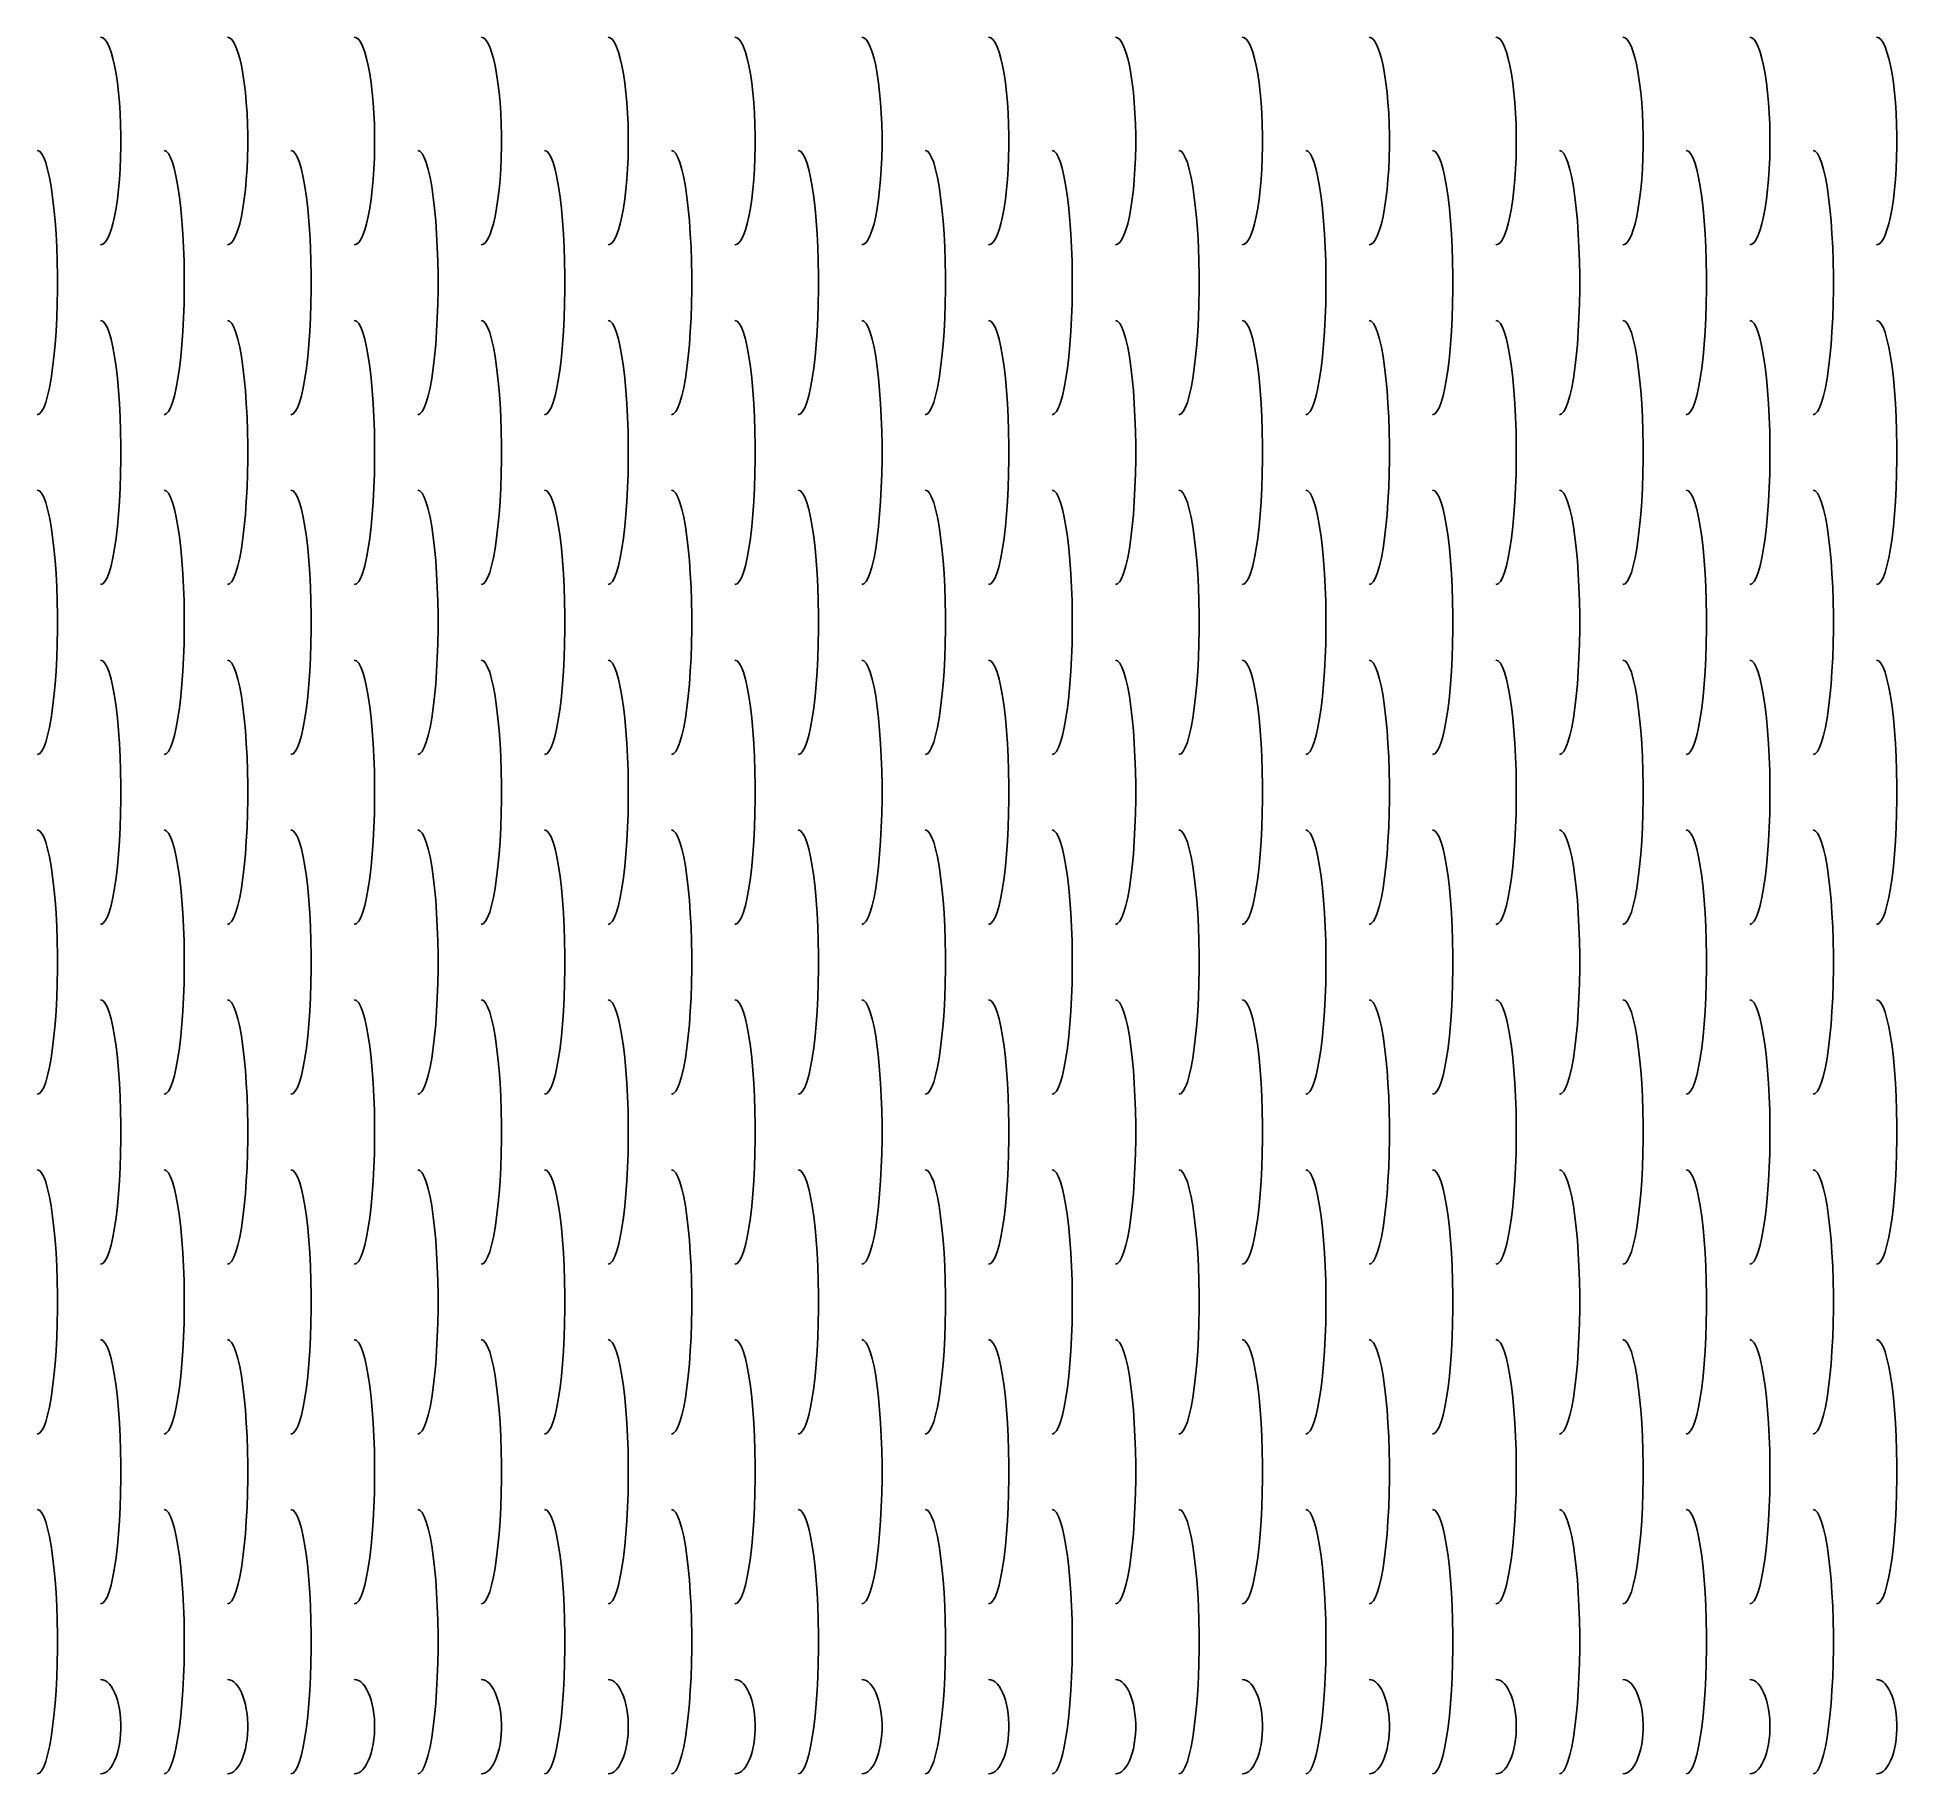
# Model space of a CAD drawing. Header units: millimetres. Extents: x 1.7 to 100.2, y 4 to 96.
import ezdxf

# ---------------------------------------------------------------- set-up
doc = ezdxf.new("R2010")
doc.units = ezdxf.units.MM
doc.layers.add('CUT', color=1, linetype='Continuous')

msp = doc.modelspace()

# ---------------------------------------------------------------- linework, layer by layer
at = {"layer": 'CUT'}
for points in [[(5.04, 85), (5.156, 85.032), (5.271, 85.129), (5.383, 85.288), (5.491, 85.508), (5.594, 85.787), (5.691, 86.121), (5.779, 86.507), (5.859, 86.939), (5.93, 87.413), (5.99, 87.924), (6.039, 88.464), (6.076, 89.029), (6.101, 89.61), (6.114, 90.202), (6.114, 90.798), (6.101, 91.39), (6.076, 91.971), (6.039, 92.536), (5.99, 93.076), (5.93, 93.587), (5.859, 94.061), (5.779, 94.493), (5.691, 94.879), (5.594, 95.213), (5.491, 95.492), (5.383, 95.712), (5.271, 95.871), (5.156, 95.968), (5.04, 96)], [(11.76, 85), (11.876, 85.032), (11.991, 85.129), (12.103, 85.288), (12.211, 85.508), (12.314, 85.787), (12.411, 86.121), (12.499, 86.507), (12.579, 86.939), (12.65, 87.413), (12.71, 87.924), (12.759, 88.464), (12.796, 89.029), (12.821, 89.61), (12.834, 90.202), (12.834, 90.798), (12.821, 91.39), (12.796, 91.971), (12.759, 92.536), (12.71, 93.076), (12.65, 93.587), (12.579, 94.061), (12.499, 94.493), (12.411, 94.879), (12.314, 95.213), (12.211, 95.492), (12.103, 95.712), (11.991, 95.871), (11.876, 95.968), (11.76, 96)], [(18.48, 85), (18.596, 85.032), (18.711, 85.129), (18.823, 85.288), (18.931, 85.508), (19.034, 85.787), (19.131, 86.121), (19.219, 86.507), (19.299, 86.939), (19.37, 87.413), (19.43, 87.924), (19.479, 88.464), (19.516, 89.029), (19.541, 89.61), (19.554, 90.202), (19.554, 90.798), (19.541, 91.39), (19.516, 91.971), (19.479, 92.536), (19.43, 93.076), (19.37, 93.587), (19.299, 94.061), (19.219, 94.493), (19.131, 94.879), (19.034, 95.213), (18.931, 95.492), (18.823, 95.712), (18.711, 95.871), (18.596, 95.968), (18.48, 96)], [(25.2, 85), (25.316, 85.032), (25.431, 85.129), (25.543, 85.288), (25.651, 85.508), (25.754, 85.787), (25.851, 86.121), (25.939, 86.507), (26.019, 86.939), (26.09, 87.413), (26.15, 87.924), (26.199, 88.464), (26.236, 89.029), (26.261, 89.61), (26.274, 90.202), (26.274, 90.798), (26.261, 91.39), (26.236, 91.971), (26.199, 92.536), (26.15, 93.076), (26.09, 93.587), (26.019, 94.061), (25.939, 94.493), (25.851, 94.879), (25.754, 95.213), (25.651, 95.492), (25.543, 95.712), (25.431, 95.871), (25.316, 95.968), (25.2, 96)], [(31.92, 85), (32.036, 85.032), (32.151, 85.129), (32.263, 85.288), (32.371, 85.508), (32.474, 85.787), (32.571, 86.121), (32.659, 86.507), (32.739, 86.939), (32.81, 87.413), (32.87, 87.924), (32.919, 88.464), (32.956, 89.029), (32.981, 89.61), (32.994, 90.202), (32.994, 90.798), (32.981, 91.39), (32.956, 91.971), (32.919, 92.536), (32.87, 93.076), (32.81, 93.587), (32.739, 94.061), (32.659, 94.493), (32.571, 94.879), (32.474, 95.213), (32.371, 95.492), (32.263, 95.712), (32.151, 95.871), (32.036, 95.968), (31.92, 96)], [(38.64, 85), (38.756, 85.032), (38.871, 85.129), (38.983, 85.288), (39.091, 85.508), (39.194, 85.787), (39.291, 86.121), (39.379, 86.507), (39.459, 86.939), (39.53, 87.413), (39.59, 87.924), (39.639, 88.464), (39.676, 89.029), (39.701, 89.61), (39.714, 90.202), (39.714, 90.798), (39.701, 91.39), (39.676, 91.971), (39.639, 92.536), (39.59, 93.076), (39.53, 93.587), (39.459, 94.061), (39.379, 94.493), (39.291, 94.879), (39.194, 95.213), (39.091, 95.492), (38.983, 95.712), (38.871, 95.871), (38.756, 95.968), (38.64, 96)], [(45.36, 85), (45.476, 85.032), (45.591, 85.129), (45.703, 85.288), (45.811, 85.508), (45.914, 85.787), (46.011, 86.121), (46.099, 86.507), (46.179, 86.939), (46.25, 87.413), (46.31, 87.924), (46.359, 88.464), (46.396, 89.029), (46.421, 89.61), (46.434, 90.202), (46.434, 90.798), (46.421, 91.39), (46.396, 91.971), (46.359, 92.536), (46.31, 93.076), (46.25, 93.587), (46.179, 94.061), (46.099, 94.493), (46.011, 94.879), (45.914, 95.213), (45.811, 95.492), (45.703, 95.712), (45.591, 95.871), (45.476, 95.968), (45.36, 96)], [(52.08, 85), (52.196, 85.032), (52.311, 85.129), (52.423, 85.288), (52.531, 85.508), (52.634, 85.787), (52.731, 86.121), (52.819, 86.507), (52.899, 86.939), (52.97, 87.413), (53.03, 87.924), (53.079, 88.464), (53.116, 89.029), (53.141, 89.61), (53.154, 90.202), (53.154, 90.798), (53.141, 91.39), (53.116, 91.971), (53.079, 92.536), (53.03, 93.076), (52.97, 93.587), (52.899, 94.061), (52.819, 94.493), (52.731, 94.879), (52.634, 95.213), (52.531, 95.492), (52.423, 95.712), (52.311, 95.871), (52.196, 95.968), (52.08, 96)], [(58.8, 85), (58.916, 85.032), (59.031, 85.129), (59.143, 85.288), (59.251, 85.508), (59.354, 85.787), (59.451, 86.121), (59.539, 86.507), (59.619, 86.939), (59.69, 87.413), (59.75, 87.924), (59.799, 88.464), (59.836, 89.029), (59.861, 89.61), (59.874, 90.202), (59.874, 90.798), (59.861, 91.39), (59.836, 91.971), (59.799, 92.536), (59.75, 93.076), (59.69, 93.587), (59.619, 94.061), (59.539, 94.493), (59.451, 94.879), (59.354, 95.213), (59.251, 95.492), (59.143, 95.712), (59.031, 95.871), (58.916, 95.968), (58.8, 96)], [(65.52, 85), (65.636, 85.032), (65.751, 85.129), (65.863, 85.288), (65.971, 85.508), (66.074, 85.787), (66.171, 86.121), (66.259, 86.507), (66.339, 86.939), (66.41, 87.413), (66.47, 87.924), (66.519, 88.464), (66.556, 89.029), (66.581, 89.61), (66.594, 90.202), (66.594, 90.798), (66.581, 91.39), (66.556, 91.971), (66.519, 92.536), (66.47, 93.076), (66.41, 93.587), (66.339, 94.061), (66.259, 94.493), (66.171, 94.879), (66.074, 95.213), (65.971, 95.492), (65.863, 95.712), (65.751, 95.871), (65.636, 95.968), (65.52, 96)], [(72.24, 85), (72.356, 85.032), (72.471, 85.129), (72.583, 85.288), (72.691, 85.508), (72.794, 85.787), (72.891, 86.121), (72.979, 86.507), (73.059, 86.939), (73.13, 87.413), (73.19, 87.924), (73.239, 88.464), (73.276, 89.029), (73.301, 89.61), (73.314, 90.202), (73.314, 90.798), (73.301, 91.39), (73.276, 91.971), (73.239, 92.536), (73.19, 93.076), (73.13, 93.587), (73.059, 94.061), (72.979, 94.493), (72.891, 94.879), (72.794, 95.213), (72.691, 95.492), (72.583, 95.712), (72.471, 95.871), (72.356, 95.968), (72.24, 96)], [(78.96, 85), (79.076, 85.032), (79.191, 85.129), (79.303, 85.288), (79.411, 85.508), (79.514, 85.787), (79.611, 86.121), (79.699, 86.507), (79.779, 86.939), (79.85, 87.413), (79.91, 87.924), (79.959, 88.464), (79.996, 89.029), (80.021, 89.61), (80.034, 90.202), (80.034, 90.798), (80.021, 91.39), (79.996, 91.971), (79.959, 92.536), (79.91, 93.076), (79.85, 93.587), (79.779, 94.061), (79.699, 94.493), (79.611, 94.879), (79.514, 95.213), (79.411, 95.492), (79.303, 95.712), (79.191, 95.871), (79.076, 95.968), (78.96, 96)], [(85.68, 85), (85.796, 85.032), (85.911, 85.129), (86.023, 85.288), (86.131, 85.508), (86.234, 85.787), (86.331, 86.121), (86.419, 86.507), (86.499, 86.939), (86.57, 87.413), (86.63, 87.924), (86.679, 88.464), (86.716, 89.029), (86.741, 89.61), (86.754, 90.202), (86.754, 90.798), (86.741, 91.39), (86.716, 91.971), (86.679, 92.536), (86.63, 93.076), (86.57, 93.587), (86.499, 94.061), (86.419, 94.493), (86.331, 94.879), (86.234, 95.213), (86.131, 95.492), (86.023, 95.712), (85.911, 95.871), (85.796, 95.968), (85.68, 96)], [(92.4, 85), (92.516, 85.032), (92.631, 85.129), (92.743, 85.288), (92.851, 85.508), (92.954, 85.787), (93.051, 86.121), (93.139, 86.507), (93.219, 86.939), (93.29, 87.413), (93.35, 87.924), (93.399, 88.464), (93.436, 89.029), (93.461, 89.61), (93.474, 90.202), (93.474, 90.798), (93.461, 91.39), (93.436, 91.971), (93.399, 92.536), (93.35, 93.076), (93.29, 93.587), (93.219, 94.061), (93.139, 94.493), (93.051, 94.879), (92.954, 95.213), (92.851, 95.492), (92.743, 95.712), (92.631, 95.871), (92.516, 95.968), (92.4, 96)], [(99.12, 85), (99.236, 85.032), (99.351, 85.129), (99.463, 85.288), (99.571, 85.508), (99.674, 85.787), (99.771, 86.121), (99.859, 86.507), (99.939, 86.939), (100.01, 87.413), (100.07, 87.924), (100.119, 88.464), (100.156, 89.029), (100.181, 89.61), (100.194, 90.202), (100.194, 90.798), (100.181, 91.39), (100.156, 91.971), (100.119, 92.536), (100.07, 93.076), (100.01, 93.587), (99.939, 94.061), (99.859, 94.493), (99.771, 94.879), (99.674, 95.213), (99.571, 95.492), (99.463, 95.712), (99.351, 95.871), (99.236, 95.968), (99.12, 96)], [(1.68, 76), (1.796, 76.041), (1.911, 76.164), (2.023, 76.366), (2.131, 76.647), (2.234, 77.002), (2.331, 77.427), (2.419, 77.918), (2.499, 78.468), (2.57, 79.072), (2.63, 79.721), (2.679, 80.409), (2.716, 81.127), (2.741, 81.868), (2.754, 82.621), (2.754, 83.379), (2.741, 84.132), (2.716, 84.873), (2.679, 85.591), (2.63, 86.279), (2.57, 86.928), (2.499, 87.532), (2.419, 88.082), (2.331, 88.573), (2.234, 88.998), (2.131, 89.353), (2.023, 89.634), (1.911, 89.836), (1.796, 89.959), (1.68, 90)], [(8.4, 76), (8.516, 76.041), (8.631, 76.164), (8.743, 76.366), (8.851, 76.647), (8.954, 77.002), (9.051, 77.427), (9.139, 77.918), (9.219, 78.468), (9.29, 79.072), (9.35, 79.721), (9.399, 80.409), (9.436, 81.127), (9.461, 81.868), (9.474, 82.621), (9.474, 83.379), (9.461, 84.132), (9.436, 84.873), (9.399, 85.591), (9.35, 86.279), (9.29, 86.928), (9.219, 87.532), (9.139, 88.082), (9.051, 88.573), (8.954, 88.998), (8.851, 89.353), (8.743, 89.634), (8.631, 89.836), (8.516, 89.959), (8.4, 90)], [(15.12, 76), (15.236, 76.041), (15.351, 76.164), (15.463, 76.366), (15.571, 76.647), (15.674, 77.002), (15.771, 77.427), (15.859, 77.918), (15.939, 78.468), (16.01, 79.072), (16.07, 79.721), (16.119, 80.409), (16.156, 81.127), (16.181, 81.868), (16.194, 82.621), (16.194, 83.379), (16.181, 84.132), (16.156, 84.873), (16.119, 85.591), (16.07, 86.279), (16.01, 86.928), (15.939, 87.532), (15.859, 88.082), (15.771, 88.573), (15.674, 88.998), (15.571, 89.353), (15.463, 89.634), (15.351, 89.836), (15.236, 89.959), (15.12, 90)], [(21.84, 76), (21.956, 76.041), (22.071, 76.164), (22.183, 76.366), (22.291, 76.647), (22.394, 77.002), (22.491, 77.427), (22.579, 77.918), (22.659, 78.468), (22.73, 79.072), (22.79, 79.721), (22.839, 80.409), (22.876, 81.127), (22.901, 81.868), (22.914, 82.621), (22.914, 83.379), (22.901, 84.132), (22.876, 84.873), (22.839, 85.591), (22.79, 86.279), (22.73, 86.928), (22.659, 87.532), (22.579, 88.082), (22.491, 88.573), (22.394, 88.998), (22.291, 89.353), (22.183, 89.634), (22.071, 89.836), (21.956, 89.959), (21.84, 90)], [(28.56, 76), (28.676, 76.041), (28.791, 76.164), (28.903, 76.366), (29.011, 76.647), (29.114, 77.002), (29.211, 77.427), (29.299, 77.918), (29.379, 78.468), (29.45, 79.072), (29.51, 79.721), (29.559, 80.409), (29.596, 81.127), (29.621, 81.868), (29.634, 82.621), (29.634, 83.379), (29.621, 84.132), (29.596, 84.873), (29.559, 85.591), (29.51, 86.279), (29.45, 86.928), (29.379, 87.532), (29.299, 88.082), (29.211, 88.573), (29.114, 88.998), (29.011, 89.353), (28.903, 89.634), (28.791, 89.836), (28.676, 89.959), (28.56, 90)], [(35.28, 76), (35.396, 76.041), (35.511, 76.164), (35.623, 76.366), (35.731, 76.647), (35.834, 77.002), (35.931, 77.427), (36.019, 77.918), (36.099, 78.468), (36.17, 79.072), (36.23, 79.721), (36.279, 80.409), (36.316, 81.127), (36.341, 81.868), (36.354, 82.621), (36.354, 83.379), (36.341, 84.132), (36.316, 84.873), (36.279, 85.591), (36.23, 86.279), (36.17, 86.928), (36.099, 87.532), (36.019, 88.082), (35.931, 88.573), (35.834, 88.998), (35.731, 89.353), (35.623, 89.634), (35.511, 89.836), (35.396, 89.959), (35.28, 90)], [(42, 76), (42.116, 76.041), (42.231, 76.164), (42.343, 76.366), (42.451, 76.647), (42.554, 77.002), (42.651, 77.427), (42.739, 77.918), (42.819, 78.468), (42.89, 79.072), (42.95, 79.721), (42.999, 80.409), (43.036, 81.127), (43.061, 81.868), (43.074, 82.621), (43.074, 83.379), (43.061, 84.132), (43.036, 84.873), (42.999, 85.591), (42.95, 86.279), (42.89, 86.928), (42.819, 87.532), (42.739, 88.082), (42.651, 88.573), (42.554, 88.998), (42.451, 89.353), (42.343, 89.634), (42.231, 89.836), (42.116, 89.959), (42, 90)], [(48.72, 76), (48.836, 76.041), (48.951, 76.164), (49.063, 76.366), (49.171, 76.647), (49.274, 77.002), (49.371, 77.427), (49.459, 77.918), (49.539, 78.468), (49.61, 79.072), (49.67, 79.721), (49.719, 80.409), (49.756, 81.127), (49.781, 81.868), (49.794, 82.621), (49.794, 83.379), (49.781, 84.132), (49.756, 84.873), (49.719, 85.591), (49.67, 86.279), (49.61, 86.928), (49.539, 87.532), (49.459, 88.082), (49.371, 88.573), (49.274, 88.998), (49.171, 89.353), (49.063, 89.634), (48.951, 89.836), (48.836, 89.959), (48.72, 90)], [(55.44, 76), (55.556, 76.041), (55.671, 76.164), (55.783, 76.366), (55.891, 76.647), (55.994, 77.002), (56.091, 77.427), (56.179, 77.918), (56.259, 78.468), (56.33, 79.072), (56.39, 79.721), (56.439, 80.409), (56.476, 81.127), (56.501, 81.868), (56.514, 82.621), (56.514, 83.379), (56.501, 84.132), (56.476, 84.873), (56.439, 85.591), (56.39, 86.279), (56.33, 86.928), (56.259, 87.532), (56.179, 88.082), (56.091, 88.573), (55.994, 88.998), (55.891, 89.353), (55.783, 89.634), (55.671, 89.836), (55.556, 89.959), (55.44, 90)], [(62.16, 76), (62.276, 76.041), (62.391, 76.164), (62.503, 76.366), (62.611, 76.647), (62.714, 77.002), (62.811, 77.427), (62.899, 77.918), (62.979, 78.468), (63.05, 79.072), (63.11, 79.721), (63.159, 80.409), (63.196, 81.127), (63.221, 81.868), (63.234, 82.621), (63.234, 83.379), (63.221, 84.132), (63.196, 84.873), (63.159, 85.591), (63.11, 86.279), (63.05, 86.928), (62.979, 87.532), (62.899, 88.082), (62.811, 88.573), (62.714, 88.998), (62.611, 89.353), (62.503, 89.634), (62.391, 89.836), (62.276, 89.959), (62.16, 90)], [(68.88, 76), (68.996, 76.041), (69.111, 76.164), (69.223, 76.366), (69.331, 76.647), (69.434, 77.002), (69.531, 77.427), (69.619, 77.918), (69.699, 78.468), (69.77, 79.072), (69.83, 79.721), (69.879, 80.409), (69.916, 81.127), (69.941, 81.868), (69.954, 82.621), (69.954, 83.379), (69.941, 84.132), (69.916, 84.873), (69.879, 85.591), (69.83, 86.279), (69.77, 86.928), (69.699, 87.532), (69.619, 88.082), (69.531, 88.573), (69.434, 88.998), (69.331, 89.353), (69.223, 89.634), (69.111, 89.836), (68.996, 89.959), (68.88, 90)], [(75.6, 76), (75.716, 76.041), (75.831, 76.164), (75.943, 76.366), (76.051, 76.647), (76.154, 77.002), (76.251, 77.427), (76.339, 77.918), (76.419, 78.468), (76.49, 79.072), (76.55, 79.721), (76.599, 80.409), (76.636, 81.127), (76.661, 81.868), (76.674, 82.621), (76.674, 83.379), (76.661, 84.132), (76.636, 84.873), (76.599, 85.591), (76.55, 86.279), (76.49, 86.928), (76.419, 87.532), (76.339, 88.082), (76.251, 88.573), (76.154, 88.998), (76.051, 89.353), (75.943, 89.634), (75.831, 89.836), (75.716, 89.959), (75.6, 90)], [(82.32, 76), (82.436, 76.041), (82.551, 76.164), (82.663, 76.366), (82.771, 76.647), (82.874, 77.002), (82.971, 77.427), (83.059, 77.918), (83.139, 78.468), (83.21, 79.072), (83.27, 79.721), (83.319, 80.409), (83.356, 81.127), (83.381, 81.868), (83.394, 82.621), (83.394, 83.379), (83.381, 84.132), (83.356, 84.873), (83.319, 85.591), (83.27, 86.279), (83.21, 86.928), (83.139, 87.532), (83.059, 88.082), (82.971, 88.573), (82.874, 88.998), (82.771, 89.353), (82.663, 89.634), (82.551, 89.836), (82.436, 89.959), (82.32, 90)], [(89.04, 76), (89.156, 76.041), (89.271, 76.164), (89.383, 76.366), (89.491, 76.647), (89.594, 77.002), (89.691, 77.427), (89.779, 77.918), (89.859, 78.468), (89.93, 79.072), (89.99, 79.721), (90.039, 80.409), (90.076, 81.127), (90.101, 81.868), (90.114, 82.621), (90.114, 83.379), (90.101, 84.132), (90.076, 84.873), (90.039, 85.591), (89.99, 86.279), (89.93, 86.928), (89.859, 87.532), (89.779, 88.082), (89.691, 88.573), (89.594, 88.998), (89.491, 89.353), (89.383, 89.634), (89.271, 89.836), (89.156, 89.959), (89.04, 90)], [(95.76, 76), (95.876, 76.041), (95.991, 76.164), (96.103, 76.366), (96.211, 76.647), (96.314, 77.002), (96.411, 77.427), (96.499, 77.918), (96.579, 78.468), (96.65, 79.072), (96.71, 79.721), (96.759, 80.409), (96.796, 81.127), (96.821, 81.868), (96.834, 82.621), (96.834, 83.379), (96.821, 84.132), (96.796, 84.873), (96.759, 85.591), (96.71, 86.279), (96.65, 86.928), (96.579, 87.532), (96.499, 88.082), (96.411, 88.573), (96.314, 88.998), (96.211, 89.353), (96.103, 89.634), (95.991, 89.836), (95.876, 89.959), (95.76, 90)], [(5.04, 67), (5.156, 67.041), (5.271, 67.164), (5.383, 67.366), (5.491, 67.647), (5.594, 68.002), (5.691, 68.427), (5.779, 68.918), (5.859, 69.468), (5.93, 70.072), (5.99, 70.721), (6.039, 71.409), (6.076, 72.127), (6.101, 72.868), (6.114, 73.621), (6.114, 74.379), (6.101, 75.132), (6.076, 75.873), (6.039, 76.591), (5.99, 77.279), (5.93, 77.928), (5.859, 78.532), (5.779, 79.082), (5.691, 79.573), (5.594, 79.998), (5.491, 80.353), (5.383, 80.634), (5.271, 80.836), (5.156, 80.959), (5.04, 81)], [(11.76, 67), (11.876, 67.041), (11.991, 67.164), (12.103, 67.366), (12.211, 67.647), (12.314, 68.002), (12.411, 68.427), (12.499, 68.918), (12.579, 69.468), (12.65, 70.072), (12.71, 70.721), (12.759, 71.409), (12.796, 72.127), (12.821, 72.868), (12.834, 73.621), (12.834, 74.379), (12.821, 75.132), (12.796, 75.873), (12.759, 76.591), (12.71, 77.279), (12.65, 77.928), (12.579, 78.532), (12.499, 79.082), (12.411, 79.573), (12.314, 79.998), (12.211, 80.353), (12.103, 80.634), (11.991, 80.836), (11.876, 80.959), (11.76, 81)], [(18.48, 67), (18.596, 67.041), (18.711, 67.164), (18.823, 67.366), (18.931, 67.647), (19.034, 68.002), (19.131, 68.427), (19.219, 68.918), (19.299, 69.468), (19.37, 70.072), (19.43, 70.721), (19.479, 71.409), (19.516, 72.127), (19.541, 72.868), (19.554, 73.621), (19.554, 74.379), (19.541, 75.132), (19.516, 75.873), (19.479, 76.591), (19.43, 77.279), (19.37, 77.928), (19.299, 78.532), (19.219, 79.082), (19.131, 79.573), (19.034, 79.998), (18.931, 80.353), (18.823, 80.634), (18.711, 80.836), (18.596, 80.959), (18.48, 81)], [(25.2, 67), (25.316, 67.041), (25.431, 67.164), (25.543, 67.366), (25.651, 67.647), (25.754, 68.002), (25.851, 68.427), (25.939, 68.918), (26.019, 69.468), (26.09, 70.072), (26.15, 70.721), (26.199, 71.409), (26.236, 72.127), (26.261, 72.868), (26.274, 73.621), (26.274, 74.379), (26.261, 75.132), (26.236, 75.873), (26.199, 76.591), (26.15, 77.279), (26.09, 77.928), (26.019, 78.532), (25.939, 79.082), (25.851, 79.573), (25.754, 79.998), (25.651, 80.353), (25.543, 80.634), (25.431, 80.836), (25.316, 80.959), (25.2, 81)], [(31.92, 67), (32.036, 67.041), (32.151, 67.164), (32.263, 67.366), (32.371, 67.647), (32.474, 68.002), (32.571, 68.427), (32.659, 68.918), (32.739, 69.468), (32.81, 70.072), (32.87, 70.721), (32.919, 71.409), (32.956, 72.127), (32.981, 72.868), (32.994, 73.621), (32.994, 74.379), (32.981, 75.132), (32.956, 75.873), (32.919, 76.591), (32.87, 77.279), (32.81, 77.928), (32.739, 78.532), (32.659, 79.082), (32.571, 79.573), (32.474, 79.998), (32.371, 80.353), (32.263, 80.634), (32.151, 80.836), (32.036, 80.959), (31.92, 81)], [(38.64, 67), (38.756, 67.041), (38.871, 67.164), (38.983, 67.366), (39.091, 67.647), (39.194, 68.002), (39.291, 68.427), (39.379, 68.918), (39.459, 69.468), (39.53, 70.072), (39.59, 70.721), (39.639, 71.409), (39.676, 72.127), (39.701, 72.868), (39.714, 73.621), (39.714, 74.379), (39.701, 75.132), (39.676, 75.873), (39.639, 76.591), (39.59, 77.279), (39.53, 77.928), (39.459, 78.532), (39.379, 79.082), (39.291, 79.573), (39.194, 79.998), (39.091, 80.353), (38.983, 80.634), (38.871, 80.836), (38.756, 80.959), (38.64, 81)], [(45.36, 67), (45.476, 67.041), (45.591, 67.164), (45.703, 67.366), (45.811, 67.647), (45.914, 68.002), (46.011, 68.427), (46.099, 68.918), (46.179, 69.468), (46.25, 70.072), (46.31, 70.721), (46.359, 71.409), (46.396, 72.127), (46.421, 72.868), (46.434, 73.621), (46.434, 74.379), (46.421, 75.132), (46.396, 75.873), (46.359, 76.591), (46.31, 77.279), (46.25, 77.928), (46.179, 78.532), (46.099, 79.082), (46.011, 79.573), (45.914, 79.998), (45.811, 80.353), (45.703, 80.634), (45.591, 80.836), (45.476, 80.959), (45.36, 81)], [(52.08, 67), (52.196, 67.041), (52.311, 67.164), (52.423, 67.366), (52.531, 67.647), (52.634, 68.002), (52.731, 68.427), (52.819, 68.918), (52.899, 69.468), (52.97, 70.072), (53.03, 70.721), (53.079, 71.409), (53.116, 72.127), (53.141, 72.868), (53.154, 73.621), (53.154, 74.379), (53.141, 75.132), (53.116, 75.873), (53.079, 76.591), (53.03, 77.279), (52.97, 77.928), (52.899, 78.532), (52.819, 79.082), (52.731, 79.573), (52.634, 79.998), (52.531, 80.353), (52.423, 80.634), (52.311, 80.836), (52.196, 80.959), (52.08, 81)], [(58.8, 67), (58.916, 67.041), (59.031, 67.164), (59.143, 67.366), (59.251, 67.647), (59.354, 68.002), (59.451, 68.427), (59.539, 68.918), (59.619, 69.468), (59.69, 70.072), (59.75, 70.721), (59.799, 71.409), (59.836, 72.127), (59.861, 72.868), (59.874, 73.621), (59.874, 74.379), (59.861, 75.132), (59.836, 75.873), (59.799, 76.591), (59.75, 77.279), (59.69, 77.928), (59.619, 78.532), (59.539, 79.082), (59.451, 79.573), (59.354, 79.998), (59.251, 80.353), (59.143, 80.634), (59.031, 80.836), (58.916, 80.959), (58.8, 81)], [(65.52, 67), (65.636, 67.041), (65.751, 67.164), (65.863, 67.366), (65.971, 67.647), (66.074, 68.002), (66.171, 68.427), (66.259, 68.918), (66.339, 69.468), (66.41, 70.072), (66.47, 70.721), (66.519, 71.409), (66.556, 72.127), (66.581, 72.868), (66.594, 73.621), (66.594, 74.379), (66.581, 75.132), (66.556, 75.873), (66.519, 76.591), (66.47, 77.279), (66.41, 77.928), (66.339, 78.532), (66.259, 79.082), (66.171, 79.573), (66.074, 79.998), (65.971, 80.353), (65.863, 80.634), (65.751, 80.836), (65.636, 80.959), (65.52, 81)], [(72.24, 67), (72.356, 67.041), (72.471, 67.164), (72.583, 67.366), (72.691, 67.647), (72.794, 68.002), (72.891, 68.427), (72.979, 68.918), (73.059, 69.468), (73.13, 70.072), (73.19, 70.721), (73.239, 71.409), (73.276, 72.127), (73.301, 72.868), (73.314, 73.621), (73.314, 74.379), (73.301, 75.132), (73.276, 75.873), (73.239, 76.591), (73.19, 77.279), (73.13, 77.928), (73.059, 78.532), (72.979, 79.082), (72.891, 79.573), (72.794, 79.998), (72.691, 80.353), (72.583, 80.634), (72.471, 80.836), (72.356, 80.959), (72.24, 81)], [(78.96, 67), (79.076, 67.041), (79.191, 67.164), (79.303, 67.366), (79.411, 67.647), (79.514, 68.002), (79.611, 68.427), (79.699, 68.918), (79.779, 69.468), (79.85, 70.072), (79.91, 70.721), (79.959, 71.409), (79.996, 72.127), (80.021, 72.868), (80.034, 73.621), (80.034, 74.379), (80.021, 75.132), (79.996, 75.873), (79.959, 76.591), (79.91, 77.279), (79.85, 77.928), (79.779, 78.532), (79.699, 79.082), (79.611, 79.573), (79.514, 79.998), (79.411, 80.353), (79.303, 80.634), (79.191, 80.836), (79.076, 80.959), (78.96, 81)], [(85.68, 67), (85.796, 67.041), (85.911, 67.164), (86.023, 67.366), (86.131, 67.647), (86.234, 68.002), (86.331, 68.427), (86.419, 68.918), (86.499, 69.468), (86.57, 70.072), (86.63, 70.721), (86.679, 71.409), (86.716, 72.127), (86.741, 72.868), (86.754, 73.621), (86.754, 74.379), (86.741, 75.132), (86.716, 75.873), (86.679, 76.591), (86.63, 77.279), (86.57, 77.928), (86.499, 78.532), (86.419, 79.082), (86.331, 79.573), (86.234, 79.998), (86.131, 80.353), (86.023, 80.634), (85.911, 80.836), (85.796, 80.959), (85.68, 81)], [(92.4, 67), (92.516, 67.041), (92.631, 67.164), (92.743, 67.366), (92.851, 67.647), (92.954, 68.002), (93.051, 68.427), (93.139, 68.918), (93.219, 69.468), (93.29, 70.072), (93.35, 70.721), (93.399, 71.409), (93.436, 72.127), (93.461, 72.868), (93.474, 73.621), (93.474, 74.379), (93.461, 75.132), (93.436, 75.873), (93.399, 76.591), (93.35, 77.279), (93.29, 77.928), (93.219, 78.532), (93.139, 79.082), (93.051, 79.573), (92.954, 79.998), (92.851, 80.353), (92.743, 80.634), (92.631, 80.836), (92.516, 80.959), (92.4, 81)], [(99.12, 67), (99.236, 67.041), (99.351, 67.164), (99.463, 67.366), (99.571, 67.647), (99.674, 68.002), (99.771, 68.427), (99.859, 68.918), (99.939, 69.468), (100.01, 70.072), (100.07, 70.721), (100.119, 71.409), (100.156, 72.127), (100.181, 72.868), (100.194, 73.621), (100.194, 74.379), (100.181, 75.132), (100.156, 75.873), (100.119, 76.591), (100.07, 77.279), (100.01, 77.928), (99.939, 78.532), (99.859, 79.082), (99.771, 79.573), (99.674, 79.998), (99.571, 80.353), (99.463, 80.634), (99.351, 80.836), (99.236, 80.959), (99.12, 81)], [(1.68, 58), (1.796, 58.041), (1.911, 58.164), (2.023, 58.366), (2.131, 58.647), (2.234, 59.002), (2.331, 59.427), (2.419, 59.918), (2.499, 60.468), (2.57, 61.072), (2.63, 61.721), (2.679, 62.409), (2.716, 63.127), (2.741, 63.868), (2.754, 64.621), (2.754, 65.379), (2.741, 66.132), (2.716, 66.873), (2.679, 67.591), (2.63, 68.279), (2.57, 68.928), (2.499, 69.532), (2.419, 70.082), (2.331, 70.573), (2.234, 70.998), (2.131, 71.353), (2.023, 71.634), (1.911, 71.836), (1.796, 71.959), (1.68, 72)], [(8.4, 58), (8.516, 58.041), (8.631, 58.164), (8.743, 58.366), (8.851, 58.647), (8.954, 59.002), (9.051, 59.427), (9.139, 59.918), (9.219, 60.468), (9.29, 61.072), (9.35, 61.721), (9.399, 62.409), (9.436, 63.127), (9.461, 63.868), (9.474, 64.621), (9.474, 65.379), (9.461, 66.132), (9.436, 66.873), (9.399, 67.591), (9.35, 68.279), (9.29, 68.928), (9.219, 69.532), (9.139, 70.082), (9.051, 70.573), (8.954, 70.998), (8.851, 71.353), (8.743, 71.634), (8.631, 71.836), (8.516, 71.959), (8.4, 72)], [(15.12, 58), (15.236, 58.041), (15.351, 58.164), (15.463, 58.366), (15.571, 58.647), (15.674, 59.002), (15.771, 59.427), (15.859, 59.918), (15.939, 60.468), (16.01, 61.072), (16.07, 61.721), (16.119, 62.409), (16.156, 63.127), (16.181, 63.868), (16.194, 64.621), (16.194, 65.379), (16.181, 66.132), (16.156, 66.873), (16.119, 67.591), (16.07, 68.279), (16.01, 68.928), (15.939, 69.532), (15.859, 70.082), (15.771, 70.573), (15.674, 70.998), (15.571, 71.353), (15.463, 71.634), (15.351, 71.836), (15.236, 71.959), (15.12, 72)], [(21.84, 58), (21.956, 58.041), (22.071, 58.164), (22.183, 58.366), (22.291, 58.647), (22.394, 59.002), (22.491, 59.427), (22.579, 59.918), (22.659, 60.468), (22.73, 61.072), (22.79, 61.721), (22.839, 62.409), (22.876, 63.127), (22.901, 63.868), (22.914, 64.621), (22.914, 65.379), (22.901, 66.132), (22.876, 66.873), (22.839, 67.591), (22.79, 68.279), (22.73, 68.928), (22.659, 69.532), (22.579, 70.082), (22.491, 70.573), (22.394, 70.998), (22.291, 71.353), (22.183, 71.634), (22.071, 71.836), (21.956, 71.959), (21.84, 72)], [(28.56, 58), (28.676, 58.041), (28.791, 58.164), (28.903, 58.366), (29.011, 58.647), (29.114, 59.002), (29.211, 59.427), (29.299, 59.918), (29.379, 60.468), (29.45, 61.072), (29.51, 61.721), (29.559, 62.409), (29.596, 63.127), (29.621, 63.868), (29.634, 64.621), (29.634, 65.379), (29.621, 66.132), (29.596, 66.873), (29.559, 67.591), (29.51, 68.279), (29.45, 68.928), (29.379, 69.532), (29.299, 70.082), (29.211, 70.573), (29.114, 70.998), (29.011, 71.353), (28.903, 71.634), (28.791, 71.836), (28.676, 71.959), (28.56, 72)], [(35.28, 58), (35.396, 58.041), (35.511, 58.164), (35.623, 58.366), (35.731, 58.647), (35.834, 59.002), (35.931, 59.427), (36.019, 59.918), (36.099, 60.468), (36.17, 61.072), (36.23, 61.721), (36.279, 62.409), (36.316, 63.127), (36.341, 63.868), (36.354, 64.621), (36.354, 65.379), (36.341, 66.132), (36.316, 66.873), (36.279, 67.591), (36.23, 68.279), (36.17, 68.928), (36.099, 69.532), (36.019, 70.082), (35.931, 70.573), (35.834, 70.998), (35.731, 71.353), (35.623, 71.634), (35.511, 71.836), (35.396, 71.959), (35.28, 72)], [(42, 58), (42.116, 58.041), (42.231, 58.164), (42.343, 58.366), (42.451, 58.647), (42.554, 59.002), (42.651, 59.427), (42.739, 59.918), (42.819, 60.468), (42.89, 61.072), (42.95, 61.721), (42.999, 62.409), (43.036, 63.127), (43.061, 63.868), (43.074, 64.621), (43.074, 65.379), (43.061, 66.132), (43.036, 66.873), (42.999, 67.591), (42.95, 68.279), (42.89, 68.928), (42.819, 69.532), (42.739, 70.082), (42.651, 70.573), (42.554, 70.998), (42.451, 71.353), (42.343, 71.634), (42.231, 71.836), (42.116, 71.959), (42, 72)], [(48.72, 58), (48.836, 58.041), (48.951, 58.164), (49.063, 58.366), (49.171, 58.647), (49.274, 59.002), (49.371, 59.427), (49.459, 59.918), (49.539, 60.468), (49.61, 61.072), (49.67, 61.721), (49.719, 62.409), (49.756, 63.127), (49.781, 63.868), (49.794, 64.621), (49.794, 65.379), (49.781, 66.132), (49.756, 66.873), (49.719, 67.591), (49.67, 68.279), (49.61, 68.928), (49.539, 69.532), (49.459, 70.082), (49.371, 70.573), (49.274, 70.998), (49.171, 71.353), (49.063, 71.634), (48.951, 71.836), (48.836, 71.959), (48.72, 72)], [(55.44, 58), (55.556, 58.041), (55.671, 58.164), (55.783, 58.366), (55.891, 58.647), (55.994, 59.002), (56.091, 59.427), (56.179, 59.918), (56.259, 60.468), (56.33, 61.072), (56.39, 61.721), (56.439, 62.409), (56.476, 63.127), (56.501, 63.868), (56.514, 64.621), (56.514, 65.379), (56.501, 66.132), (56.476, 66.873), (56.439, 67.591), (56.39, 68.279), (56.33, 68.928), (56.259, 69.532), (56.179, 70.082), (56.091, 70.573), (55.994, 70.998), (55.891, 71.353), (55.783, 71.634), (55.671, 71.836), (55.556, 71.959), (55.44, 72)], [(62.16, 58), (62.276, 58.041), (62.391, 58.164), (62.503, 58.366), (62.611, 58.647), (62.714, 59.002), (62.811, 59.427), (62.899, 59.918), (62.979, 60.468), (63.05, 61.072), (63.11, 61.721), (63.159, 62.409), (63.196, 63.127), (63.221, 63.868), (63.234, 64.621), (63.234, 65.379), (63.221, 66.132), (63.196, 66.873), (63.159, 67.591), (63.11, 68.279), (63.05, 68.928), (62.979, 69.532), (62.899, 70.082), (62.811, 70.573), (62.714, 70.998), (62.611, 71.353), (62.503, 71.634), (62.391, 71.836), (62.276, 71.959), (62.16, 72)], [(68.88, 58), (68.996, 58.041), (69.111, 58.164), (69.223, 58.366), (69.331, 58.647), (69.434, 59.002), (69.531, 59.427), (69.619, 59.918), (69.699, 60.468), (69.77, 61.072), (69.83, 61.721), (69.879, 62.409), (69.916, 63.127), (69.941, 63.868), (69.954, 64.621), (69.954, 65.379), (69.941, 66.132), (69.916, 66.873), (69.879, 67.591), (69.83, 68.279), (69.77, 68.928), (69.699, 69.532), (69.619, 70.082), (69.531, 70.573), (69.434, 70.998), (69.331, 71.353), (69.223, 71.634), (69.111, 71.836), (68.996, 71.959), (68.88, 72)], [(75.6, 58), (75.716, 58.041), (75.831, 58.164), (75.943, 58.366), (76.051, 58.647), (76.154, 59.002), (76.251, 59.427), (76.339, 59.918), (76.419, 60.468), (76.49, 61.072), (76.55, 61.721), (76.599, 62.409), (76.636, 63.127), (76.661, 63.868), (76.674, 64.621), (76.674, 65.379), (76.661, 66.132), (76.636, 66.873), (76.599, 67.591), (76.55, 68.279), (76.49, 68.928), (76.419, 69.532), (76.339, 70.082), (76.251, 70.573), (76.154, 70.998), (76.051, 71.353), (75.943, 71.634), (75.831, 71.836), (75.716, 71.959), (75.6, 72)], [(82.32, 58), (82.436, 58.041), (82.551, 58.164), (82.663, 58.366), (82.771, 58.647), (82.874, 59.002), (82.971, 59.427), (83.059, 59.918), (83.139, 60.468), (83.21, 61.072), (83.27, 61.721), (83.319, 62.409), (83.356, 63.127), (83.381, 63.868), (83.394, 64.621), (83.394, 65.379), (83.381, 66.132), (83.356, 66.873), (83.319, 67.591), (83.27, 68.279), (83.21, 68.928), (83.139, 69.532), (83.059, 70.082), (82.971, 70.573), (82.874, 70.998), (82.771, 71.353), (82.663, 71.634), (82.551, 71.836), (82.436, 71.959), (82.32, 72)], [(89.04, 58), (89.156, 58.041), (89.271, 58.164), (89.383, 58.366), (89.491, 58.647), (89.594, 59.002), (89.691, 59.427), (89.779, 59.918), (89.859, 60.468), (89.93, 61.072), (89.99, 61.721), (90.039, 62.409), (90.076, 63.127), (90.101, 63.868), (90.114, 64.621), (90.114, 65.379), (90.101, 66.132), (90.076, 66.873), (90.039, 67.591), (89.99, 68.279), (89.93, 68.928), (89.859, 69.532), (89.779, 70.082), (89.691, 70.573), (89.594, 70.998), (89.491, 71.353), (89.383, 71.634), (89.271, 71.836), (89.156, 71.959), (89.04, 72)], [(95.76, 58), (95.876, 58.041), (95.991, 58.164), (96.103, 58.366), (96.211, 58.647), (96.314, 59.002), (96.411, 59.427), (96.499, 59.918), (96.579, 60.468), (96.65, 61.072), (96.71, 61.721), (96.759, 62.409), (96.796, 63.127), (96.821, 63.868), (96.834, 64.621), (96.834, 65.379), (96.821, 66.132), (96.796, 66.873), (96.759, 67.591), (96.71, 68.279), (96.65, 68.928), (96.579, 69.532), (96.499, 70.082), (96.411, 70.573), (96.314, 70.998), (96.211, 71.353), (96.103, 71.634), (95.991, 71.836), (95.876, 71.959), (95.76, 72)], [(5.04, 49), (5.156, 49.041), (5.271, 49.164), (5.383, 49.366), (5.491, 49.647), (5.594, 50.002), (5.691, 50.427), (5.779, 50.918), (5.859, 51.468), (5.93, 52.072), (5.99, 52.721), (6.039, 53.409), (6.076, 54.127), (6.101, 54.868), (6.114, 55.621), (6.114, 56.379), (6.101, 57.132), (6.076, 57.873), (6.039, 58.591), (5.99, 59.279), (5.93, 59.928), (5.859, 60.532), (5.779, 61.082), (5.691, 61.573), (5.594, 61.998), (5.491, 62.353), (5.383, 62.634), (5.271, 62.836), (5.156, 62.959), (5.04, 63)], [(11.76, 49), (11.876, 49.041), (11.991, 49.164), (12.103, 49.366), (12.211, 49.647), (12.314, 50.002), (12.411, 50.427), (12.499, 50.918), (12.579, 51.468), (12.65, 52.072), (12.71, 52.721), (12.759, 53.409), (12.796, 54.127), (12.821, 54.868), (12.834, 55.621), (12.834, 56.379), (12.821, 57.132), (12.796, 57.873), (12.759, 58.591), (12.71, 59.279), (12.65, 59.928), (12.579, 60.532), (12.499, 61.082), (12.411, 61.573), (12.314, 61.998), (12.211, 62.353), (12.103, 62.634), (11.991, 62.836), (11.876, 62.959), (11.76, 63)], [(18.48, 49), (18.596, 49.041), (18.711, 49.164), (18.823, 49.366), (18.931, 49.647), (19.034, 50.002), (19.131, 50.427), (19.219, 50.918), (19.299, 51.468), (19.37, 52.072), (19.43, 52.721), (19.479, 53.409), (19.516, 54.127), (19.541, 54.868), (19.554, 55.621), (19.554, 56.379), (19.541, 57.132), (19.516, 57.873), (19.479, 58.591), (19.43, 59.279), (19.37, 59.928), (19.299, 60.532), (19.219, 61.082), (19.131, 61.573), (19.034, 61.998), (18.931, 62.353), (18.823, 62.634), (18.711, 62.836), (18.596, 62.959), (18.48, 63)], [(25.2, 49), (25.316, 49.041), (25.431, 49.164), (25.543, 49.366), (25.651, 49.647), (25.754, 50.002), (25.851, 50.427), (25.939, 50.918), (26.019, 51.468), (26.09, 52.072), (26.15, 52.721), (26.199, 53.409), (26.236, 54.127), (26.261, 54.868), (26.274, 55.621), (26.274, 56.379), (26.261, 57.132), (26.236, 57.873), (26.199, 58.591), (26.15, 59.279), (26.09, 59.928), (26.019, 60.532), (25.939, 61.082), (25.851, 61.573), (25.754, 61.998), (25.651, 62.353), (25.543, 62.634), (25.431, 62.836), (25.316, 62.959), (25.2, 63)], [(31.92, 49), (32.036, 49.041), (32.151, 49.164), (32.263, 49.366), (32.371, 49.647), (32.474, 50.002), (32.571, 50.427), (32.659, 50.918), (32.739, 51.468), (32.81, 52.072), (32.87, 52.721), (32.919, 53.409), (32.956, 54.127), (32.981, 54.868), (32.994, 55.621), (32.994, 56.379), (32.981, 57.132), (32.956, 57.873), (32.919, 58.591), (32.87, 59.279), (32.81, 59.928), (32.739, 60.532), (32.659, 61.082), (32.571, 61.573), (32.474, 61.998), (32.371, 62.353), (32.263, 62.634), (32.151, 62.836), (32.036, 62.959), (31.92, 63)], [(38.64, 49), (38.756, 49.041), (38.871, 49.164), (38.983, 49.366), (39.091, 49.647), (39.194, 50.002), (39.291, 50.427), (39.379, 50.918), (39.459, 51.468), (39.53, 52.072), (39.59, 52.721), (39.639, 53.409), (39.676, 54.127), (39.701, 54.868), (39.714, 55.621), (39.714, 56.379), (39.701, 57.132), (39.676, 57.873), (39.639, 58.591), (39.59, 59.279), (39.53, 59.928), (39.459, 60.532), (39.379, 61.082), (39.291, 61.573), (39.194, 61.998), (39.091, 62.353), (38.983, 62.634), (38.871, 62.836), (38.756, 62.959), (38.64, 63)], [(45.36, 49), (45.476, 49.041), (45.591, 49.164), (45.703, 49.366), (45.811, 49.647), (45.914, 50.002), (46.011, 50.427), (46.099, 50.918), (46.179, 51.468), (46.25, 52.072), (46.31, 52.721), (46.359, 53.409), (46.396, 54.127), (46.421, 54.868), (46.434, 55.621), (46.434, 56.379), (46.421, 57.132), (46.396, 57.873), (46.359, 58.591), (46.31, 59.279), (46.25, 59.928), (46.179, 60.532), (46.099, 61.082), (46.011, 61.573), (45.914, 61.998), (45.811, 62.353), (45.703, 62.634), (45.591, 62.836), (45.476, 62.959), (45.36, 63)], [(52.08, 49), (52.196, 49.041), (52.311, 49.164), (52.423, 49.366), (52.531, 49.647), (52.634, 50.002), (52.731, 50.427), (52.819, 50.918), (52.899, 51.468), (52.97, 52.072), (53.03, 52.721), (53.079, 53.409), (53.116, 54.127), (53.141, 54.868), (53.154, 55.621), (53.154, 56.379), (53.141, 57.132), (53.116, 57.873), (53.079, 58.591), (53.03, 59.279), (52.97, 59.928), (52.899, 60.532), (52.819, 61.082), (52.731, 61.573), (52.634, 61.998), (52.531, 62.353), (52.423, 62.634), (52.311, 62.836), (52.196, 62.959), (52.08, 63)], [(58.8, 49), (58.916, 49.041), (59.031, 49.164), (59.143, 49.366), (59.251, 49.647), (59.354, 50.002), (59.451, 50.427), (59.539, 50.918), (59.619, 51.468), (59.69, 52.072), (59.75, 52.721), (59.799, 53.409), (59.836, 54.127), (59.861, 54.868), (59.874, 55.621), (59.874, 56.379), (59.861, 57.132), (59.836, 57.873), (59.799, 58.591), (59.75, 59.279), (59.69, 59.928), (59.619, 60.532), (59.539, 61.082), (59.451, 61.573), (59.354, 61.998), (59.251, 62.353), (59.143, 62.634), (59.031, 62.836), (58.916, 62.959), (58.8, 63)], [(65.52, 49), (65.636, 49.041), (65.751, 49.164), (65.863, 49.366), (65.971, 49.647), (66.074, 50.002), (66.171, 50.427), (66.259, 50.918), (66.339, 51.468), (66.41, 52.072), (66.47, 52.721), (66.519, 53.409), (66.556, 54.127), (66.581, 54.868), (66.594, 55.621), (66.594, 56.379), (66.581, 57.132), (66.556, 57.873), (66.519, 58.591), (66.47, 59.279), (66.41, 59.928), (66.339, 60.532), (66.259, 61.082), (66.171, 61.573), (66.074, 61.998), (65.971, 62.353), (65.863, 62.634), (65.751, 62.836), (65.636, 62.959), (65.52, 63)], [(72.24, 49), (72.356, 49.041), (72.471, 49.164), (72.583, 49.366), (72.691, 49.647), (72.794, 50.002), (72.891, 50.427), (72.979, 50.918), (73.059, 51.468), (73.13, 52.072), (73.19, 52.721), (73.239, 53.409), (73.276, 54.127), (73.301, 54.868), (73.314, 55.621), (73.314, 56.379), (73.301, 57.132), (73.276, 57.873), (73.239, 58.591), (73.19, 59.279), (73.13, 59.928), (73.059, 60.532), (72.979, 61.082), (72.891, 61.573), (72.794, 61.998), (72.691, 62.353), (72.583, 62.634), (72.471, 62.836), (72.356, 62.959), (72.24, 63)], [(78.96, 49), (79.076, 49.041), (79.191, 49.164), (79.303, 49.366), (79.411, 49.647), (79.514, 50.002), (79.611, 50.427), (79.699, 50.918), (79.779, 51.468), (79.85, 52.072), (79.91, 52.721), (79.959, 53.409), (79.996, 54.127), (80.021, 54.868), (80.034, 55.621), (80.034, 56.379), (80.021, 57.132), (79.996, 57.873), (79.959, 58.591), (79.91, 59.279), (79.85, 59.928), (79.779, 60.532), (79.699, 61.082), (79.611, 61.573), (79.514, 61.998), (79.411, 62.353), (79.303, 62.634), (79.191, 62.836), (79.076, 62.959), (78.96, 63)], [(85.68, 49), (85.796, 49.041), (85.911, 49.164), (86.023, 49.366), (86.131, 49.647), (86.234, 50.002), (86.331, 50.427), (86.419, 50.918), (86.499, 51.468), (86.57, 52.072), (86.63, 52.721), (86.679, 53.409), (86.716, 54.127), (86.741, 54.868), (86.754, 55.621), (86.754, 56.379), (86.741, 57.132), (86.716, 57.873), (86.679, 58.591), (86.63, 59.279), (86.57, 59.928), (86.499, 60.532), (86.419, 61.082), (86.331, 61.573), (86.234, 61.998), (86.131, 62.353), (86.023, 62.634), (85.911, 62.836), (85.796, 62.959), (85.68, 63)], [(92.4, 49), (92.516, 49.041), (92.631, 49.164), (92.743, 49.366), (92.851, 49.647), (92.954, 50.002), (93.051, 50.427), (93.139, 50.918), (93.219, 51.468), (93.29, 52.072), (93.35, 52.721), (93.399, 53.409), (93.436, 54.127), (93.461, 54.868), (93.474, 55.621), (93.474, 56.379), (93.461, 57.132), (93.436, 57.873), (93.399, 58.591), (93.35, 59.279), (93.29, 59.928), (93.219, 60.532), (93.139, 61.082), (93.051, 61.573), (92.954, 61.998), (92.851, 62.353), (92.743, 62.634), (92.631, 62.836), (92.516, 62.959), (92.4, 63)], [(99.12, 49), (99.236, 49.041), (99.351, 49.164), (99.463, 49.366), (99.571, 49.647), (99.674, 50.002), (99.771, 50.427), (99.859, 50.918), (99.939, 51.468), (100.01, 52.072), (100.07, 52.721), (100.119, 53.409), (100.156, 54.127), (100.181, 54.868), (100.194, 55.621), (100.194, 56.379), (100.181, 57.132), (100.156, 57.873), (100.119, 58.591), (100.07, 59.279), (100.01, 59.928), (99.939, 60.532), (99.859, 61.082), (99.771, 61.573), (99.674, 61.998), (99.571, 62.353), (99.463, 62.634), (99.351, 62.836), (99.236, 62.959), (99.12, 63)], [(1.68, 40), (1.796, 40.041), (1.911, 40.164), (2.023, 40.366), (2.131, 40.647), (2.234, 41.002), (2.331, 41.427), (2.419, 41.918), (2.499, 42.468), (2.57, 43.072), (2.63, 43.721), (2.679, 44.409), (2.716, 45.127), (2.741, 45.868), (2.754, 46.621), (2.754, 47.379), (2.741, 48.132), (2.716, 48.873), (2.679, 49.591), (2.63, 50.279), (2.57, 50.928), (2.499, 51.532), (2.419, 52.082), (2.331, 52.573), (2.234, 52.998), (2.131, 53.353), (2.023, 53.634), (1.911, 53.836), (1.796, 53.959), (1.68, 54)], [(8.4, 40), (8.516, 40.041), (8.631, 40.164), (8.743, 40.366), (8.851, 40.647), (8.954, 41.002), (9.051, 41.427), (9.139, 41.918), (9.219, 42.468), (9.29, 43.072), (9.35, 43.721), (9.399, 44.409), (9.436, 45.127), (9.461, 45.868), (9.474, 46.621), (9.474, 47.379), (9.461, 48.132), (9.436, 48.873), (9.399, 49.591), (9.35, 50.279), (9.29, 50.928), (9.219, 51.532), (9.139, 52.082), (9.051, 52.573), (8.954, 52.998), (8.851, 53.353), (8.743, 53.634), (8.631, 53.836), (8.516, 53.959), (8.4, 54)], [(15.12, 40), (15.236, 40.041), (15.351, 40.164), (15.463, 40.366), (15.571, 40.647), (15.674, 41.002), (15.771, 41.427), (15.859, 41.918), (15.939, 42.468), (16.01, 43.072), (16.07, 43.721), (16.119, 44.409), (16.156, 45.127), (16.181, 45.868), (16.194, 46.621), (16.194, 47.379), (16.181, 48.132), (16.156, 48.873), (16.119, 49.591), (16.07, 50.279), (16.01, 50.928), (15.939, 51.532), (15.859, 52.082), (15.771, 52.573), (15.674, 52.998), (15.571, 53.353), (15.463, 53.634), (15.351, 53.836), (15.236, 53.959), (15.12, 54)], [(21.84, 40), (21.956, 40.041), (22.071, 40.164), (22.183, 40.366), (22.291, 40.647), (22.394, 41.002), (22.491, 41.427), (22.579, 41.918), (22.659, 42.468), (22.73, 43.072), (22.79, 43.721), (22.839, 44.409), (22.876, 45.127), (22.901, 45.868), (22.914, 46.621), (22.914, 47.379), (22.901, 48.132), (22.876, 48.873), (22.839, 49.591), (22.79, 50.279), (22.73, 50.928), (22.659, 51.532), (22.579, 52.082), (22.491, 52.573), (22.394, 52.998), (22.291, 53.353), (22.183, 53.634), (22.071, 53.836), (21.956, 53.959), (21.84, 54)], [(28.56, 40), (28.676, 40.041), (28.791, 40.164), (28.903, 40.366), (29.011, 40.647), (29.114, 41.002), (29.211, 41.427), (29.299, 41.918), (29.379, 42.468), (29.45, 43.072), (29.51, 43.721), (29.559, 44.409), (29.596, 45.127), (29.621, 45.868), (29.634, 46.621), (29.634, 47.379), (29.621, 48.132), (29.596, 48.873), (29.559, 49.591), (29.51, 50.279), (29.45, 50.928), (29.379, 51.532), (29.299, 52.082), (29.211, 52.573), (29.114, 52.998), (29.011, 53.353), (28.903, 53.634), (28.791, 53.836), (28.676, 53.959), (28.56, 54)], [(35.28, 40), (35.396, 40.041), (35.511, 40.164), (35.623, 40.366), (35.731, 40.647), (35.834, 41.002), (35.931, 41.427), (36.019, 41.918), (36.099, 42.468), (36.17, 43.072), (36.23, 43.721), (36.279, 44.409), (36.316, 45.127), (36.341, 45.868), (36.354, 46.621), (36.354, 47.379), (36.341, 48.132), (36.316, 48.873), (36.279, 49.591), (36.23, 50.279), (36.17, 50.928), (36.099, 51.532), (36.019, 52.082), (35.931, 52.573), (35.834, 52.998), (35.731, 53.353), (35.623, 53.634), (35.511, 53.836), (35.396, 53.959), (35.28, 54)], [(42, 40), (42.116, 40.041), (42.231, 40.164), (42.343, 40.366), (42.451, 40.647), (42.554, 41.002), (42.651, 41.427), (42.739, 41.918), (42.819, 42.468), (42.89, 43.072), (42.95, 43.721), (42.999, 44.409), (43.036, 45.127), (43.061, 45.868), (43.074, 46.621), (43.074, 47.379), (43.061, 48.132), (43.036, 48.873), (42.999, 49.591), (42.95, 50.279), (42.89, 50.928), (42.819, 51.532), (42.739, 52.082), (42.651, 52.573), (42.554, 52.998), (42.451, 53.353), (42.343, 53.634), (42.231, 53.836), (42.116, 53.959), (42, 54)], [(48.72, 40), (48.836, 40.041), (48.951, 40.164), (49.063, 40.366), (49.171, 40.647), (49.274, 41.002), (49.371, 41.427), (49.459, 41.918), (49.539, 42.468), (49.61, 43.072), (49.67, 43.721), (49.719, 44.409), (49.756, 45.127), (49.781, 45.868), (49.794, 46.621), (49.794, 47.379), (49.781, 48.132), (49.756, 48.873), (49.719, 49.591), (49.67, 50.279), (49.61, 50.928), (49.539, 51.532), (49.459, 52.082), (49.371, 52.573), (49.274, 52.998), (49.171, 53.353), (49.063, 53.634), (48.951, 53.836), (48.836, 53.959), (48.72, 54)], [(55.44, 40), (55.556, 40.041), (55.671, 40.164), (55.783, 40.366), (55.891, 40.647), (55.994, 41.002), (56.091, 41.427), (56.179, 41.918), (56.259, 42.468), (56.33, 43.072), (56.39, 43.721), (56.439, 44.409), (56.476, 45.127), (56.501, 45.868), (56.514, 46.621), (56.514, 47.379), (56.501, 48.132), (56.476, 48.873), (56.439, 49.591), (56.39, 50.279), (56.33, 50.928), (56.259, 51.532), (56.179, 52.082), (56.091, 52.573), (55.994, 52.998), (55.891, 53.353), (55.783, 53.634), (55.671, 53.836), (55.556, 53.959), (55.44, 54)], [(62.16, 40), (62.276, 40.041), (62.391, 40.164), (62.503, 40.366), (62.611, 40.647), (62.714, 41.002), (62.811, 41.427), (62.899, 41.918), (62.979, 42.468), (63.05, 43.072), (63.11, 43.721), (63.159, 44.409), (63.196, 45.127), (63.221, 45.868), (63.234, 46.621), (63.234, 47.379), (63.221, 48.132), (63.196, 48.873), (63.159, 49.591), (63.11, 50.279), (63.05, 50.928), (62.979, 51.532), (62.899, 52.082), (62.811, 52.573), (62.714, 52.998), (62.611, 53.353), (62.503, 53.634), (62.391, 53.836), (62.276, 53.959), (62.16, 54)], [(68.88, 40), (68.996, 40.041), (69.111, 40.164), (69.223, 40.366), (69.331, 40.647), (69.434, 41.002), (69.531, 41.427), (69.619, 41.918), (69.699, 42.468), (69.77, 43.072), (69.83, 43.721), (69.879, 44.409), (69.916, 45.127), (69.941, 45.868), (69.954, 46.621), (69.954, 47.379), (69.941, 48.132), (69.916, 48.873), (69.879, 49.591), (69.83, 50.279), (69.77, 50.928), (69.699, 51.532), (69.619, 52.082), (69.531, 52.573), (69.434, 52.998), (69.331, 53.353), (69.223, 53.634), (69.111, 53.836), (68.996, 53.959), (68.88, 54)], [(75.6, 40), (75.716, 40.041), (75.831, 40.164), (75.943, 40.366), (76.051, 40.647), (76.154, 41.002), (76.251, 41.427), (76.339, 41.918), (76.419, 42.468), (76.49, 43.072), (76.55, 43.721), (76.599, 44.409), (76.636, 45.127), (76.661, 45.868), (76.674, 46.621), (76.674, 47.379), (76.661, 48.132), (76.636, 48.873), (76.599, 49.591), (76.55, 50.279), (76.49, 50.928), (76.419, 51.532), (76.339, 52.082), (76.251, 52.573), (76.154, 52.998), (76.051, 53.353), (75.943, 53.634), (75.831, 53.836), (75.716, 53.959), (75.6, 54)], [(82.32, 40), (82.436, 40.041), (82.551, 40.164), (82.663, 40.366), (82.771, 40.647), (82.874, 41.002), (82.971, 41.427), (83.059, 41.918), (83.139, 42.468), (83.21, 43.072), (83.27, 43.721), (83.319, 44.409), (83.356, 45.127), (83.381, 45.868), (83.394, 46.621), (83.394, 47.379), (83.381, 48.132), (83.356, 48.873), (83.319, 49.591), (83.27, 50.279), (83.21, 50.928), (83.139, 51.532), (83.059, 52.082), (82.971, 52.573), (82.874, 52.998), (82.771, 53.353), (82.663, 53.634), (82.551, 53.836), (82.436, 53.959), (82.32, 54)], [(89.04, 40), (89.156, 40.041), (89.271, 40.164), (89.383, 40.366), (89.491, 40.647), (89.594, 41.002), (89.691, 41.427), (89.779, 41.918), (89.859, 42.468), (89.93, 43.072), (89.99, 43.721), (90.039, 44.409), (90.076, 45.127), (90.101, 45.868), (90.114, 46.621), (90.114, 47.379), (90.101, 48.132), (90.076, 48.873), (90.039, 49.591), (89.99, 50.279), (89.93, 50.928), (89.859, 51.532), (89.779, 52.082), (89.691, 52.573), (89.594, 52.998), (89.491, 53.353), (89.383, 53.634), (89.271, 53.836), (89.156, 53.959), (89.04, 54)], [(95.76, 40), (95.876, 40.041), (95.991, 40.164), (96.103, 40.366), (96.211, 40.647), (96.314, 41.002), (96.411, 41.427), (96.499, 41.918), (96.579, 42.468), (96.65, 43.072), (96.71, 43.721), (96.759, 44.409), (96.796, 45.127), (96.821, 45.868), (96.834, 46.621), (96.834, 47.379), (96.821, 48.132), (96.796, 48.873), (96.759, 49.591), (96.71, 50.279), (96.65, 50.928), (96.579, 51.532), (96.499, 52.082), (96.411, 52.573), (96.314, 52.998), (96.211, 53.353), (96.103, 53.634), (95.991, 53.836), (95.876, 53.959), (95.76, 54)], [(5.04, 31), (5.156, 31.041), (5.271, 31.164), (5.383, 31.366), (5.491, 31.647), (5.594, 32.002), (5.691, 32.427), (5.779, 32.918), (5.859, 33.468), (5.93, 34.072), (5.99, 34.721), (6.039, 35.409), (6.076, 36.127), (6.101, 36.868), (6.114, 37.621), (6.114, 38.379), (6.101, 39.132), (6.076, 39.873), (6.039, 40.591), (5.99, 41.279), (5.93, 41.928), (5.859, 42.532), (5.779, 43.082), (5.691, 43.573), (5.594, 43.998), (5.491, 44.353), (5.383, 44.634), (5.271, 44.836), (5.156, 44.959), (5.04, 45)], [(11.76, 31), (11.876, 31.041), (11.991, 31.164), (12.103, 31.366), (12.211, 31.647), (12.314, 32.002), (12.411, 32.427), (12.499, 32.918), (12.579, 33.468), (12.65, 34.072), (12.71, 34.721), (12.759, 35.409), (12.796, 36.127), (12.821, 36.868), (12.834, 37.621), (12.834, 38.379), (12.821, 39.132), (12.796, 39.873), (12.759, 40.591), (12.71, 41.279), (12.65, 41.928), (12.579, 42.532), (12.499, 43.082), (12.411, 43.573), (12.314, 43.998), (12.211, 44.353), (12.103, 44.634), (11.991, 44.836), (11.876, 44.959), (11.76, 45)], [(18.48, 31), (18.596, 31.041), (18.711, 31.164), (18.823, 31.366), (18.931, 31.647), (19.034, 32.002), (19.131, 32.427), (19.219, 32.918), (19.299, 33.468), (19.37, 34.072), (19.43, 34.721), (19.479, 35.409), (19.516, 36.127), (19.541, 36.868), (19.554, 37.621), (19.554, 38.379), (19.541, 39.132), (19.516, 39.873), (19.479, 40.591), (19.43, 41.279), (19.37, 41.928), (19.299, 42.532), (19.219, 43.082), (19.131, 43.573), (19.034, 43.998), (18.931, 44.353), (18.823, 44.634), (18.711, 44.836), (18.596, 44.959), (18.48, 45)], [(25.2, 31), (25.316, 31.041), (25.431, 31.164), (25.543, 31.366), (25.651, 31.647), (25.754, 32.002), (25.851, 32.427), (25.939, 32.918), (26.019, 33.468), (26.09, 34.072), (26.15, 34.721), (26.199, 35.409), (26.236, 36.127), (26.261, 36.868), (26.274, 37.621), (26.274, 38.379), (26.261, 39.132), (26.236, 39.873), (26.199, 40.591), (26.15, 41.279), (26.09, 41.928), (26.019, 42.532), (25.939, 43.082), (25.851, 43.573), (25.754, 43.998), (25.651, 44.353), (25.543, 44.634), (25.431, 44.836), (25.316, 44.959), (25.2, 45)], [(31.92, 31), (32.036, 31.041), (32.151, 31.164), (32.263, 31.366), (32.371, 31.647), (32.474, 32.002), (32.571, 32.427), (32.659, 32.918), (32.739, 33.468), (32.81, 34.072), (32.87, 34.721), (32.919, 35.409), (32.956, 36.127), (32.981, 36.868), (32.994, 37.621), (32.994, 38.379), (32.981, 39.132), (32.956, 39.873), (32.919, 40.591), (32.87, 41.279), (32.81, 41.928), (32.739, 42.532), (32.659, 43.082), (32.571, 43.573), (32.474, 43.998), (32.371, 44.353), (32.263, 44.634), (32.151, 44.836), (32.036, 44.959), (31.92, 45)], [(38.64, 31), (38.756, 31.041), (38.871, 31.164), (38.983, 31.366), (39.091, 31.647), (39.194, 32.002), (39.291, 32.427), (39.379, 32.918), (39.459, 33.468), (39.53, 34.072), (39.59, 34.721), (39.639, 35.409), (39.676, 36.127), (39.701, 36.868), (39.714, 37.621), (39.714, 38.379), (39.701, 39.132), (39.676, 39.873), (39.639, 40.591), (39.59, 41.279), (39.53, 41.928), (39.459, 42.532), (39.379, 43.082), (39.291, 43.573), (39.194, 43.998), (39.091, 44.353), (38.983, 44.634), (38.871, 44.836), (38.756, 44.959), (38.64, 45)], [(45.36, 31), (45.476, 31.041), (45.591, 31.164), (45.703, 31.366), (45.811, 31.647), (45.914, 32.002), (46.011, 32.427), (46.099, 32.918), (46.179, 33.468), (46.25, 34.072), (46.31, 34.721), (46.359, 35.409), (46.396, 36.127), (46.421, 36.868), (46.434, 37.621), (46.434, 38.379), (46.421, 39.132), (46.396, 39.873), (46.359, 40.591), (46.31, 41.279), (46.25, 41.928), (46.179, 42.532), (46.099, 43.082), (46.011, 43.573), (45.914, 43.998), (45.811, 44.353), (45.703, 44.634), (45.591, 44.836), (45.476, 44.959), (45.36, 45)], [(52.08, 31), (52.196, 31.041), (52.311, 31.164), (52.423, 31.366), (52.531, 31.647), (52.634, 32.002), (52.731, 32.427), (52.819, 32.918), (52.899, 33.468), (52.97, 34.072), (53.03, 34.721), (53.079, 35.409), (53.116, 36.127), (53.141, 36.868), (53.154, 37.621), (53.154, 38.379), (53.141, 39.132), (53.116, 39.873), (53.079, 40.591), (53.03, 41.279), (52.97, 41.928), (52.899, 42.532), (52.819, 43.082), (52.731, 43.573), (52.634, 43.998), (52.531, 44.353), (52.423, 44.634), (52.311, 44.836), (52.196, 44.959), (52.08, 45)], [(58.8, 31), (58.916, 31.041), (59.031, 31.164), (59.143, 31.366), (59.251, 31.647), (59.354, 32.002), (59.451, 32.427), (59.539, 32.918), (59.619, 33.468), (59.69, 34.072), (59.75, 34.721), (59.799, 35.409), (59.836, 36.127), (59.861, 36.868), (59.874, 37.621), (59.874, 38.379), (59.861, 39.132), (59.836, 39.873), (59.799, 40.591), (59.75, 41.279), (59.69, 41.928), (59.619, 42.532), (59.539, 43.082), (59.451, 43.573), (59.354, 43.998), (59.251, 44.353), (59.143, 44.634), (59.031, 44.836), (58.916, 44.959), (58.8, 45)], [(65.52, 31), (65.636, 31.041), (65.751, 31.164), (65.863, 31.366), (65.971, 31.647), (66.074, 32.002), (66.171, 32.427), (66.259, 32.918), (66.339, 33.468), (66.41, 34.072), (66.47, 34.721), (66.519, 35.409), (66.556, 36.127), (66.581, 36.868), (66.594, 37.621), (66.594, 38.379), (66.581, 39.132), (66.556, 39.873), (66.519, 40.591), (66.47, 41.279), (66.41, 41.928), (66.339, 42.532), (66.259, 43.082), (66.171, 43.573), (66.074, 43.998), (65.971, 44.353), (65.863, 44.634), (65.751, 44.836), (65.636, 44.959), (65.52, 45)], [(72.24, 31), (72.356, 31.041), (72.471, 31.164), (72.583, 31.366), (72.691, 31.647), (72.794, 32.002), (72.891, 32.427), (72.979, 32.918), (73.059, 33.468), (73.13, 34.072), (73.19, 34.721), (73.239, 35.409), (73.276, 36.127), (73.301, 36.868), (73.314, 37.621), (73.314, 38.379), (73.301, 39.132), (73.276, 39.873), (73.239, 40.591), (73.19, 41.279), (73.13, 41.928), (73.059, 42.532), (72.979, 43.082), (72.891, 43.573), (72.794, 43.998), (72.691, 44.353), (72.583, 44.634), (72.471, 44.836), (72.356, 44.959), (72.24, 45)], [(78.96, 31), (79.076, 31.041), (79.191, 31.164), (79.303, 31.366), (79.411, 31.647), (79.514, 32.002), (79.611, 32.427), (79.699, 32.918), (79.779, 33.468), (79.85, 34.072), (79.91, 34.721), (79.959, 35.409), (79.996, 36.127), (80.021, 36.868), (80.034, 37.621), (80.034, 38.379), (80.021, 39.132), (79.996, 39.873), (79.959, 40.591), (79.91, 41.279), (79.85, 41.928), (79.779, 42.532), (79.699, 43.082), (79.611, 43.573), (79.514, 43.998), (79.411, 44.353), (79.303, 44.634), (79.191, 44.836), (79.076, 44.959), (78.96, 45)], [(85.68, 31), (85.796, 31.041), (85.911, 31.164), (86.023, 31.366), (86.131, 31.647), (86.234, 32.002), (86.331, 32.427), (86.419, 32.918), (86.499, 33.468), (86.57, 34.072), (86.63, 34.721), (86.679, 35.409), (86.716, 36.127), (86.741, 36.868), (86.754, 37.621), (86.754, 38.379), (86.741, 39.132), (86.716, 39.873), (86.679, 40.591), (86.63, 41.279), (86.57, 41.928), (86.499, 42.532), (86.419, 43.082), (86.331, 43.573), (86.234, 43.998), (86.131, 44.353), (86.023, 44.634), (85.911, 44.836), (85.796, 44.959), (85.68, 45)], [(92.4, 31), (92.516, 31.041), (92.631, 31.164), (92.743, 31.366), (92.851, 31.647), (92.954, 32.002), (93.051, 32.427), (93.139, 32.918), (93.219, 33.468), (93.29, 34.072), (93.35, 34.721), (93.399, 35.409), (93.436, 36.127), (93.461, 36.868), (93.474, 37.621), (93.474, 38.379), (93.461, 39.132), (93.436, 39.873), (93.399, 40.591), (93.35, 41.279), (93.29, 41.928), (93.219, 42.532), (93.139, 43.082), (93.051, 43.573), (92.954, 43.998), (92.851, 44.353), (92.743, 44.634), (92.631, 44.836), (92.516, 44.959), (92.4, 45)], [(99.12, 31), (99.236, 31.041), (99.351, 31.164), (99.463, 31.366), (99.571, 31.647), (99.674, 32.002), (99.771, 32.427), (99.859, 32.918), (99.939, 33.468), (100.01, 34.072), (100.07, 34.721), (100.119, 35.409), (100.156, 36.127), (100.181, 36.868), (100.194, 37.621), (100.194, 38.379), (100.181, 39.132), (100.156, 39.873), (100.119, 40.591), (100.07, 41.279), (100.01, 41.928), (99.939, 42.532), (99.859, 43.082), (99.771, 43.573), (99.674, 43.998), (99.571, 44.353), (99.463, 44.634), (99.351, 44.836), (99.236, 44.959), (99.12, 45)], [(1.68, 22), (1.796, 22.041), (1.911, 22.164), (2.023, 22.366), (2.131, 22.647), (2.234, 23.002), (2.331, 23.427), (2.419, 23.918), (2.499, 24.468), (2.57, 25.072), (2.63, 25.721), (2.679, 26.409), (2.716, 27.127), (2.741, 27.868), (2.754, 28.621), (2.754, 29.379), (2.741, 30.132), (2.716, 30.873), (2.679, 31.591), (2.63, 32.279), (2.57, 32.928), (2.499, 33.532), (2.419, 34.082), (2.331, 34.573), (2.234, 34.998), (2.131, 35.353), (2.023, 35.634), (1.911, 35.836), (1.796, 35.959), (1.68, 36)], [(8.4, 22), (8.516, 22.041), (8.631, 22.164), (8.743, 22.366), (8.851, 22.647), (8.954, 23.002), (9.051, 23.427), (9.139, 23.918), (9.219, 24.468), (9.29, 25.072), (9.35, 25.721), (9.399, 26.409), (9.436, 27.127), (9.461, 27.868), (9.474, 28.621), (9.474, 29.379), (9.461, 30.132), (9.436, 30.873), (9.399, 31.591), (9.35, 32.279), (9.29, 32.928), (9.219, 33.532), (9.139, 34.082), (9.051, 34.573), (8.954, 34.998), (8.851, 35.353), (8.743, 35.634), (8.631, 35.836), (8.516, 35.959), (8.4, 36)], [(15.12, 22), (15.236, 22.041), (15.351, 22.164), (15.463, 22.366), (15.571, 22.647), (15.674, 23.002), (15.771, 23.427), (15.859, 23.918), (15.939, 24.468), (16.01, 25.072), (16.07, 25.721), (16.119, 26.409), (16.156, 27.127), (16.181, 27.868), (16.194, 28.621), (16.194, 29.379), (16.181, 30.132), (16.156, 30.873), (16.119, 31.591), (16.07, 32.279), (16.01, 32.928), (15.939, 33.532), (15.859, 34.082), (15.771, 34.573), (15.674, 34.998), (15.571, 35.353), (15.463, 35.634), (15.351, 35.836), (15.236, 35.959), (15.12, 36)], [(21.84, 22), (21.956, 22.041), (22.071, 22.164), (22.183, 22.366), (22.291, 22.647), (22.394, 23.002), (22.491, 23.427), (22.579, 23.918), (22.659, 24.468), (22.73, 25.072), (22.79, 25.721), (22.839, 26.409), (22.876, 27.127), (22.901, 27.868), (22.914, 28.621), (22.914, 29.379), (22.901, 30.132), (22.876, 30.873), (22.839, 31.591), (22.79, 32.279), (22.73, 32.928), (22.659, 33.532), (22.579, 34.082), (22.491, 34.573), (22.394, 34.998), (22.291, 35.353), (22.183, 35.634), (22.071, 35.836), (21.956, 35.959), (21.84, 36)], [(28.56, 22), (28.676, 22.041), (28.791, 22.164), (28.903, 22.366), (29.011, 22.647), (29.114, 23.002), (29.211, 23.427), (29.299, 23.918), (29.379, 24.468), (29.45, 25.072), (29.51, 25.721), (29.559, 26.409), (29.596, 27.127), (29.621, 27.868), (29.634, 28.621), (29.634, 29.379), (29.621, 30.132), (29.596, 30.873), (29.559, 31.591), (29.51, 32.279), (29.45, 32.928), (29.379, 33.532), (29.299, 34.082), (29.211, 34.573), (29.114, 34.998), (29.011, 35.353), (28.903, 35.634), (28.791, 35.836), (28.676, 35.959), (28.56, 36)], [(35.28, 22), (35.396, 22.041), (35.511, 22.164), (35.623, 22.366), (35.731, 22.647), (35.834, 23.002), (35.931, 23.427), (36.019, 23.918), (36.099, 24.468), (36.17, 25.072), (36.23, 25.721), (36.279, 26.409), (36.316, 27.127), (36.341, 27.868), (36.354, 28.621), (36.354, 29.379), (36.341, 30.132), (36.316, 30.873), (36.279, 31.591), (36.23, 32.279), (36.17, 32.928), (36.099, 33.532), (36.019, 34.082), (35.931, 34.573), (35.834, 34.998), (35.731, 35.353), (35.623, 35.634), (35.511, 35.836), (35.396, 35.959), (35.28, 36)], [(42, 22), (42.116, 22.041), (42.231, 22.164), (42.343, 22.366), (42.451, 22.647), (42.554, 23.002), (42.651, 23.427), (42.739, 23.918), (42.819, 24.468), (42.89, 25.072), (42.95, 25.721), (42.999, 26.409), (43.036, 27.127), (43.061, 27.868), (43.074, 28.621), (43.074, 29.379), (43.061, 30.132), (43.036, 30.873), (42.999, 31.591), (42.95, 32.279), (42.89, 32.928), (42.819, 33.532), (42.739, 34.082), (42.651, 34.573), (42.554, 34.998), (42.451, 35.353), (42.343, 35.634), (42.231, 35.836), (42.116, 35.959), (42, 36)], [(48.72, 22), (48.836, 22.041), (48.951, 22.164), (49.063, 22.366), (49.171, 22.647), (49.274, 23.002), (49.371, 23.427), (49.459, 23.918), (49.539, 24.468), (49.61, 25.072), (49.67, 25.721), (49.719, 26.409), (49.756, 27.127), (49.781, 27.868), (49.794, 28.621), (49.794, 29.379), (49.781, 30.132), (49.756, 30.873), (49.719, 31.591), (49.67, 32.279), (49.61, 32.928), (49.539, 33.532), (49.459, 34.082), (49.371, 34.573), (49.274, 34.998), (49.171, 35.353), (49.063, 35.634), (48.951, 35.836), (48.836, 35.959), (48.72, 36)], [(55.44, 22), (55.556, 22.041), (55.671, 22.164), (55.783, 22.366), (55.891, 22.647), (55.994, 23.002), (56.091, 23.427), (56.179, 23.918), (56.259, 24.468), (56.33, 25.072), (56.39, 25.721), (56.439, 26.409), (56.476, 27.127), (56.501, 27.868), (56.514, 28.621), (56.514, 29.379), (56.501, 30.132), (56.476, 30.873), (56.439, 31.591), (56.39, 32.279), (56.33, 32.928), (56.259, 33.532), (56.179, 34.082), (56.091, 34.573), (55.994, 34.998), (55.891, 35.353), (55.783, 35.634), (55.671, 35.836), (55.556, 35.959), (55.44, 36)], [(62.16, 22), (62.276, 22.041), (62.391, 22.164), (62.503, 22.366), (62.611, 22.647), (62.714, 23.002), (62.811, 23.427), (62.899, 23.918), (62.979, 24.468), (63.05, 25.072), (63.11, 25.721), (63.159, 26.409), (63.196, 27.127), (63.221, 27.868), (63.234, 28.621), (63.234, 29.379), (63.221, 30.132), (63.196, 30.873), (63.159, 31.591), (63.11, 32.279), (63.05, 32.928), (62.979, 33.532), (62.899, 34.082), (62.811, 34.573), (62.714, 34.998), (62.611, 35.353), (62.503, 35.634), (62.391, 35.836), (62.276, 35.959), (62.16, 36)], [(68.88, 22), (68.996, 22.041), (69.111, 22.164), (69.223, 22.366), (69.331, 22.647), (69.434, 23.002), (69.531, 23.427), (69.619, 23.918), (69.699, 24.468), (69.77, 25.072), (69.83, 25.721), (69.879, 26.409), (69.916, 27.127), (69.941, 27.868), (69.954, 28.621), (69.954, 29.379), (69.941, 30.132), (69.916, 30.873), (69.879, 31.591), (69.83, 32.279), (69.77, 32.928), (69.699, 33.532), (69.619, 34.082), (69.531, 34.573), (69.434, 34.998), (69.331, 35.353), (69.223, 35.634), (69.111, 35.836), (68.996, 35.959), (68.88, 36)], [(75.6, 22), (75.716, 22.041), (75.831, 22.164), (75.943, 22.366), (76.051, 22.647), (76.154, 23.002), (76.251, 23.427), (76.339, 23.918), (76.419, 24.468), (76.49, 25.072), (76.55, 25.721), (76.599, 26.409), (76.636, 27.127), (76.661, 27.868), (76.674, 28.621), (76.674, 29.379), (76.661, 30.132), (76.636, 30.873), (76.599, 31.591), (76.55, 32.279), (76.49, 32.928), (76.419, 33.532), (76.339, 34.082), (76.251, 34.573), (76.154, 34.998), (76.051, 35.353), (75.943, 35.634), (75.831, 35.836), (75.716, 35.959), (75.6, 36)], [(82.32, 22), (82.436, 22.041), (82.551, 22.164), (82.663, 22.366), (82.771, 22.647), (82.874, 23.002), (82.971, 23.427), (83.059, 23.918), (83.139, 24.468), (83.21, 25.072), (83.27, 25.721), (83.319, 26.409), (83.356, 27.127), (83.381, 27.868), (83.394, 28.621), (83.394, 29.379), (83.381, 30.132), (83.356, 30.873), (83.319, 31.591), (83.27, 32.279), (83.21, 32.928), (83.139, 33.532), (83.059, 34.082), (82.971, 34.573), (82.874, 34.998), (82.771, 35.353), (82.663, 35.634), (82.551, 35.836), (82.436, 35.959), (82.32, 36)], [(89.04, 22), (89.156, 22.041), (89.271, 22.164), (89.383, 22.366), (89.491, 22.647), (89.594, 23.002), (89.691, 23.427), (89.779, 23.918), (89.859, 24.468), (89.93, 25.072), (89.99, 25.721), (90.039, 26.409), (90.076, 27.127), (90.101, 27.868), (90.114, 28.621), (90.114, 29.379), (90.101, 30.132), (90.076, 30.873), (90.039, 31.591), (89.99, 32.279), (89.93, 32.928), (89.859, 33.532), (89.779, 34.082), (89.691, 34.573), (89.594, 34.998), (89.491, 35.353), (89.383, 35.634), (89.271, 35.836), (89.156, 35.959), (89.04, 36)], [(95.76, 22), (95.876, 22.041), (95.991, 22.164), (96.103, 22.366), (96.211, 22.647), (96.314, 23.002), (96.411, 23.427), (96.499, 23.918), (96.579, 24.468), (96.65, 25.072), (96.71, 25.721), (96.759, 26.409), (96.796, 27.127), (96.821, 27.868), (96.834, 28.621), (96.834, 29.379), (96.821, 30.132), (96.796, 30.873), (96.759, 31.591), (96.71, 32.279), (96.65, 32.928), (96.579, 33.532), (96.499, 34.082), (96.411, 34.573), (96.314, 34.998), (96.211, 35.353), (96.103, 35.634), (95.991, 35.836), (95.876, 35.959), (95.76, 36)], [(5.04, 13), (5.156, 13.041), (5.271, 13.164), (5.383, 13.366), (5.491, 13.647), (5.594, 14.002), (5.691, 14.427), (5.779, 14.918), (5.859, 15.468), (5.93, 16.072), (5.99, 16.721), (6.039, 17.409), (6.076, 18.127), (6.101, 18.868), (6.114, 19.621), (6.114, 20.379), (6.101, 21.132), (6.076, 21.873), (6.039, 22.591), (5.99, 23.279), (5.93, 23.928), (5.859, 24.532), (5.779, 25.082), (5.691, 25.573), (5.594, 25.998), (5.491, 26.353), (5.383, 26.634), (5.271, 26.836), (5.156, 26.959), (5.04, 27)], [(11.76, 13), (11.876, 13.041), (11.991, 13.164), (12.103, 13.366), (12.211, 13.647), (12.314, 14.002), (12.411, 14.427), (12.499, 14.918), (12.579, 15.468), (12.65, 16.072), (12.71, 16.721), (12.759, 17.409), (12.796, 18.127), (12.821, 18.868), (12.834, 19.621), (12.834, 20.379), (12.821, 21.132), (12.796, 21.873), (12.759, 22.591), (12.71, 23.279), (12.65, 23.928), (12.579, 24.532), (12.499, 25.082), (12.411, 25.573), (12.314, 25.998), (12.211, 26.353), (12.103, 26.634), (11.991, 26.836), (11.876, 26.959), (11.76, 27)], [(18.48, 13), (18.596, 13.041), (18.711, 13.164), (18.823, 13.366), (18.931, 13.647), (19.034, 14.002), (19.131, 14.427), (19.219, 14.918), (19.299, 15.468), (19.37, 16.072), (19.43, 16.721), (19.479, 17.409), (19.516, 18.127), (19.541, 18.868), (19.554, 19.621), (19.554, 20.379), (19.541, 21.132), (19.516, 21.873), (19.479, 22.591), (19.43, 23.279), (19.37, 23.928), (19.299, 24.532), (19.219, 25.082), (19.131, 25.573), (19.034, 25.998), (18.931, 26.353), (18.823, 26.634), (18.711, 26.836), (18.596, 26.959), (18.48, 27)], [(25.2, 13), (25.316, 13.041), (25.431, 13.164), (25.543, 13.366), (25.651, 13.647), (25.754, 14.002), (25.851, 14.427), (25.939, 14.918), (26.019, 15.468), (26.09, 16.072), (26.15, 16.721), (26.199, 17.409), (26.236, 18.127), (26.261, 18.868), (26.274, 19.621), (26.274, 20.379), (26.261, 21.132), (26.236, 21.873), (26.199, 22.591), (26.15, 23.279), (26.09, 23.928), (26.019, 24.532), (25.939, 25.082), (25.851, 25.573), (25.754, 25.998), (25.651, 26.353), (25.543, 26.634), (25.431, 26.836), (25.316, 26.959), (25.2, 27)], [(31.92, 13), (32.036, 13.041), (32.151, 13.164), (32.263, 13.366), (32.371, 13.647), (32.474, 14.002), (32.571, 14.427), (32.659, 14.918), (32.739, 15.468), (32.81, 16.072), (32.87, 16.721), (32.919, 17.409), (32.956, 18.127), (32.981, 18.868), (32.994, 19.621), (32.994, 20.379), (32.981, 21.132), (32.956, 21.873), (32.919, 22.591), (32.87, 23.279), (32.81, 23.928), (32.739, 24.532), (32.659, 25.082), (32.571, 25.573), (32.474, 25.998), (32.371, 26.353), (32.263, 26.634), (32.151, 26.836), (32.036, 26.959), (31.92, 27)], [(38.64, 13), (38.756, 13.041), (38.871, 13.164), (38.983, 13.366), (39.091, 13.647), (39.194, 14.002), (39.291, 14.427), (39.379, 14.918), (39.459, 15.468), (39.53, 16.072), (39.59, 16.721), (39.639, 17.409), (39.676, 18.127), (39.701, 18.868), (39.714, 19.621), (39.714, 20.379), (39.701, 21.132), (39.676, 21.873), (39.639, 22.591), (39.59, 23.279), (39.53, 23.928), (39.459, 24.532), (39.379, 25.082), (39.291, 25.573), (39.194, 25.998), (39.091, 26.353), (38.983, 26.634), (38.871, 26.836), (38.756, 26.959), (38.64, 27)], [(45.36, 13), (45.476, 13.041), (45.591, 13.164), (45.703, 13.366), (45.811, 13.647), (45.914, 14.002), (46.011, 14.427), (46.099, 14.918), (46.179, 15.468), (46.25, 16.072), (46.31, 16.721), (46.359, 17.409), (46.396, 18.127), (46.421, 18.868), (46.434, 19.621), (46.434, 20.379), (46.421, 21.132), (46.396, 21.873), (46.359, 22.591), (46.31, 23.279), (46.25, 23.928), (46.179, 24.532), (46.099, 25.082), (46.011, 25.573), (45.914, 25.998), (45.811, 26.353), (45.703, 26.634), (45.591, 26.836), (45.476, 26.959), (45.36, 27)], [(52.08, 13), (52.196, 13.041), (52.311, 13.164), (52.423, 13.366), (52.531, 13.647), (52.634, 14.002), (52.731, 14.427), (52.819, 14.918), (52.899, 15.468), (52.97, 16.072), (53.03, 16.721), (53.079, 17.409), (53.116, 18.127), (53.141, 18.868), (53.154, 19.621), (53.154, 20.379), (53.141, 21.132), (53.116, 21.873), (53.079, 22.591), (53.03, 23.279), (52.97, 23.928), (52.899, 24.532), (52.819, 25.082), (52.731, 25.573), (52.634, 25.998), (52.531, 26.353), (52.423, 26.634), (52.311, 26.836), (52.196, 26.959), (52.08, 27)], [(58.8, 13), (58.916, 13.041), (59.031, 13.164), (59.143, 13.366), (59.251, 13.647), (59.354, 14.002), (59.451, 14.427), (59.539, 14.918), (59.619, 15.468), (59.69, 16.072), (59.75, 16.721), (59.799, 17.409), (59.836, 18.127), (59.861, 18.868), (59.874, 19.621), (59.874, 20.379), (59.861, 21.132), (59.836, 21.873), (59.799, 22.591), (59.75, 23.279), (59.69, 23.928), (59.619, 24.532), (59.539, 25.082), (59.451, 25.573), (59.354, 25.998), (59.251, 26.353), (59.143, 26.634), (59.031, 26.836), (58.916, 26.959), (58.8, 27)], [(65.52, 13), (65.636, 13.041), (65.751, 13.164), (65.863, 13.366), (65.971, 13.647), (66.074, 14.002), (66.171, 14.427), (66.259, 14.918), (66.339, 15.468), (66.41, 16.072), (66.47, 16.721), (66.519, 17.409), (66.556, 18.127), (66.581, 18.868), (66.594, 19.621), (66.594, 20.379), (66.581, 21.132), (66.556, 21.873), (66.519, 22.591), (66.47, 23.279), (66.41, 23.928), (66.339, 24.532), (66.259, 25.082), (66.171, 25.573), (66.074, 25.998), (65.971, 26.353), (65.863, 26.634), (65.751, 26.836), (65.636, 26.959), (65.52, 27)], [(72.24, 13), (72.356, 13.041), (72.471, 13.164), (72.583, 13.366), (72.691, 13.647), (72.794, 14.002), (72.891, 14.427), (72.979, 14.918), (73.059, 15.468), (73.13, 16.072), (73.19, 16.721), (73.239, 17.409), (73.276, 18.127), (73.301, 18.868), (73.314, 19.621), (73.314, 20.379), (73.301, 21.132), (73.276, 21.873), (73.239, 22.591), (73.19, 23.279), (73.13, 23.928), (73.059, 24.532), (72.979, 25.082), (72.891, 25.573), (72.794, 25.998), (72.691, 26.353), (72.583, 26.634), (72.471, 26.836), (72.356, 26.959), (72.24, 27)], [(78.96, 13), (79.076, 13.041), (79.191, 13.164), (79.303, 13.366), (79.411, 13.647), (79.514, 14.002), (79.611, 14.427), (79.699, 14.918), (79.779, 15.468), (79.85, 16.072), (79.91, 16.721), (79.959, 17.409), (79.996, 18.127), (80.021, 18.868), (80.034, 19.621), (80.034, 20.379), (80.021, 21.132), (79.996, 21.873), (79.959, 22.591), (79.91, 23.279), (79.85, 23.928), (79.779, 24.532), (79.699, 25.082), (79.611, 25.573), (79.514, 25.998), (79.411, 26.353), (79.303, 26.634), (79.191, 26.836), (79.076, 26.959), (78.96, 27)], [(85.68, 13), (85.796, 13.041), (85.911, 13.164), (86.023, 13.366), (86.131, 13.647), (86.234, 14.002), (86.331, 14.427), (86.419, 14.918), (86.499, 15.468), (86.57, 16.072), (86.63, 16.721), (86.679, 17.409), (86.716, 18.127), (86.741, 18.868), (86.754, 19.621), (86.754, 20.379), (86.741, 21.132), (86.716, 21.873), (86.679, 22.591), (86.63, 23.279), (86.57, 23.928), (86.499, 24.532), (86.419, 25.082), (86.331, 25.573), (86.234, 25.998), (86.131, 26.353), (86.023, 26.634), (85.911, 26.836), (85.796, 26.959), (85.68, 27)], [(92.4, 13), (92.516, 13.041), (92.631, 13.164), (92.743, 13.366), (92.851, 13.647), (92.954, 14.002), (93.051, 14.427), (93.139, 14.918), (93.219, 15.468), (93.29, 16.072), (93.35, 16.721), (93.399, 17.409), (93.436, 18.127), (93.461, 18.868), (93.474, 19.621), (93.474, 20.379), (93.461, 21.132), (93.436, 21.873), (93.399, 22.591), (93.35, 23.279), (93.29, 23.928), (93.219, 24.532), (93.139, 25.082), (93.051, 25.573), (92.954, 25.998), (92.851, 26.353), (92.743, 26.634), (92.631, 26.836), (92.516, 26.959), (92.4, 27)], [(99.12, 13), (99.236, 13.041), (99.351, 13.164), (99.463, 13.366), (99.571, 13.647), (99.674, 14.002), (99.771, 14.427), (99.859, 14.918), (99.939, 15.468), (100.01, 16.072), (100.07, 16.721), (100.119, 17.409), (100.156, 18.127), (100.181, 18.868), (100.194, 19.621), (100.194, 20.379), (100.181, 21.132), (100.156, 21.873), (100.119, 22.591), (100.07, 23.279), (100.01, 23.928), (99.939, 24.532), (99.859, 25.082), (99.771, 25.573), (99.674, 25.998), (99.571, 26.353), (99.463, 26.634), (99.351, 26.836), (99.236, 26.959), (99.12, 27)], [(1.68, 4), (1.796, 4.041), (1.911, 4.164), (2.023, 4.366), (2.131, 4.647), (2.234, 5.002), (2.331, 5.427), (2.419, 5.918), (2.499, 6.468), (2.57, 7.072), (2.63, 7.721), (2.679, 8.409), (2.716, 9.127), (2.741, 9.868), (2.754, 10.621), (2.754, 11.379), (2.741, 12.132), (2.716, 12.873), (2.679, 13.591), (2.63, 14.279), (2.57, 14.928), (2.499, 15.532), (2.419, 16.082), (2.331, 16.573), (2.234, 16.998), (2.131, 17.353), (2.023, 17.634), (1.911, 17.836), (1.796, 17.959), (1.68, 18)], [(8.4, 4), (8.516, 4.041), (8.631, 4.164), (8.743, 4.366), (8.851, 4.647), (8.954, 5.002), (9.051, 5.427), (9.139, 5.918), (9.219, 6.468), (9.29, 7.072), (9.35, 7.721), (9.399, 8.409), (9.436, 9.127), (9.461, 9.868), (9.474, 10.621), (9.474, 11.379), (9.461, 12.132), (9.436, 12.873), (9.399, 13.591), (9.35, 14.279), (9.29, 14.928), (9.219, 15.532), (9.139, 16.082), (9.051, 16.573), (8.954, 16.998), (8.851, 17.353), (8.743, 17.634), (8.631, 17.836), (8.516, 17.959), (8.4, 18)], [(15.12, 4), (15.236, 4.041), (15.351, 4.164), (15.463, 4.366), (15.571, 4.647), (15.674, 5.002), (15.771, 5.427), (15.859, 5.918), (15.939, 6.468), (16.01, 7.072), (16.07, 7.721), (16.119, 8.409), (16.156, 9.127), (16.181, 9.868), (16.194, 10.621), (16.194, 11.379), (16.181, 12.132), (16.156, 12.873), (16.119, 13.591), (16.07, 14.279), (16.01, 14.928), (15.939, 15.532), (15.859, 16.082), (15.771, 16.573), (15.674, 16.998), (15.571, 17.353), (15.463, 17.634), (15.351, 17.836), (15.236, 17.959), (15.12, 18)], [(21.84, 4), (21.956, 4.041), (22.071, 4.164), (22.183, 4.366), (22.291, 4.647), (22.394, 5.002), (22.491, 5.427), (22.579, 5.918), (22.659, 6.468), (22.73, 7.072), (22.79, 7.721), (22.839, 8.409), (22.876, 9.127), (22.901, 9.868), (22.914, 10.621), (22.914, 11.379), (22.901, 12.132), (22.876, 12.873), (22.839, 13.591), (22.79, 14.279), (22.73, 14.928), (22.659, 15.532), (22.579, 16.082), (22.491, 16.573), (22.394, 16.998), (22.291, 17.353), (22.183, 17.634), (22.071, 17.836), (21.956, 17.959), (21.84, 18)], [(28.56, 4), (28.676, 4.041), (28.791, 4.164), (28.903, 4.366), (29.011, 4.647), (29.114, 5.002), (29.211, 5.427), (29.299, 5.918), (29.379, 6.468), (29.45, 7.072), (29.51, 7.721), (29.559, 8.409), (29.596, 9.127), (29.621, 9.868), (29.634, 10.621), (29.634, 11.379), (29.621, 12.132), (29.596, 12.873), (29.559, 13.591), (29.51, 14.279), (29.45, 14.928), (29.379, 15.532), (29.299, 16.082), (29.211, 16.573), (29.114, 16.998), (29.011, 17.353), (28.903, 17.634), (28.791, 17.836), (28.676, 17.959), (28.56, 18)], [(35.28, 4), (35.396, 4.041), (35.511, 4.164), (35.623, 4.366), (35.731, 4.647), (35.834, 5.002), (35.931, 5.427), (36.019, 5.918), (36.099, 6.468), (36.17, 7.072), (36.23, 7.721), (36.279, 8.409), (36.316, 9.127), (36.341, 9.868), (36.354, 10.621), (36.354, 11.379), (36.341, 12.132), (36.316, 12.873), (36.279, 13.591), (36.23, 14.279), (36.17, 14.928), (36.099, 15.532), (36.019, 16.082), (35.931, 16.573), (35.834, 16.998), (35.731, 17.353), (35.623, 17.634), (35.511, 17.836), (35.396, 17.959), (35.28, 18)], [(42, 4), (42.116, 4.041), (42.231, 4.164), (42.343, 4.366), (42.451, 4.647), (42.554, 5.002), (42.651, 5.427), (42.739, 5.918), (42.819, 6.468), (42.89, 7.072), (42.95, 7.721), (42.999, 8.409), (43.036, 9.127), (43.061, 9.868), (43.074, 10.621), (43.074, 11.379), (43.061, 12.132), (43.036, 12.873), (42.999, 13.591), (42.95, 14.279), (42.89, 14.928), (42.819, 15.532), (42.739, 16.082), (42.651, 16.573), (42.554, 16.998), (42.451, 17.353), (42.343, 17.634), (42.231, 17.836), (42.116, 17.959), (42, 18)], [(48.72, 4), (48.836, 4.041), (48.951, 4.164), (49.063, 4.366), (49.171, 4.647), (49.274, 5.002), (49.371, 5.427), (49.459, 5.918), (49.539, 6.468), (49.61, 7.072), (49.67, 7.721), (49.719, 8.409), (49.756, 9.127), (49.781, 9.868), (49.794, 10.621), (49.794, 11.379), (49.781, 12.132), (49.756, 12.873), (49.719, 13.591), (49.67, 14.279), (49.61, 14.928), (49.539, 15.532), (49.459, 16.082), (49.371, 16.573), (49.274, 16.998), (49.171, 17.353), (49.063, 17.634), (48.951, 17.836), (48.836, 17.959), (48.72, 18)], [(55.44, 4), (55.556, 4.041), (55.671, 4.164), (55.783, 4.366), (55.891, 4.647), (55.994, 5.002), (56.091, 5.427), (56.179, 5.918), (56.259, 6.468), (56.33, 7.072), (56.39, 7.721), (56.439, 8.409), (56.476, 9.127), (56.501, 9.868), (56.514, 10.621), (56.514, 11.379), (56.501, 12.132), (56.476, 12.873), (56.439, 13.591), (56.39, 14.279), (56.33, 14.928), (56.259, 15.532), (56.179, 16.082), (56.091, 16.573), (55.994, 16.998), (55.891, 17.353), (55.783, 17.634), (55.671, 17.836), (55.556, 17.959), (55.44, 18)], [(62.16, 4), (62.276, 4.041), (62.391, 4.164), (62.503, 4.366), (62.611, 4.647), (62.714, 5.002), (62.811, 5.427), (62.899, 5.918), (62.979, 6.468), (63.05, 7.072), (63.11, 7.721), (63.159, 8.409), (63.196, 9.127), (63.221, 9.868), (63.234, 10.621), (63.234, 11.379), (63.221, 12.132), (63.196, 12.873), (63.159, 13.591), (63.11, 14.279), (63.05, 14.928), (62.979, 15.532), (62.899, 16.082), (62.811, 16.573), (62.714, 16.998), (62.611, 17.353), (62.503, 17.634), (62.391, 17.836), (62.276, 17.959), (62.16, 18)], [(68.88, 4), (68.996, 4.041), (69.111, 4.164), (69.223, 4.366), (69.331, 4.647), (69.434, 5.002), (69.531, 5.427), (69.619, 5.918), (69.699, 6.468), (69.77, 7.072), (69.83, 7.721), (69.879, 8.409), (69.916, 9.127), (69.941, 9.868), (69.954, 10.621), (69.954, 11.379), (69.941, 12.132), (69.916, 12.873), (69.879, 13.591), (69.83, 14.279), (69.77, 14.928), (69.699, 15.532), (69.619, 16.082), (69.531, 16.573), (69.434, 16.998), (69.331, 17.353), (69.223, 17.634), (69.111, 17.836), (68.996, 17.959), (68.88, 18)], [(75.6, 4), (75.716, 4.041), (75.831, 4.164), (75.943, 4.366), (76.051, 4.647), (76.154, 5.002), (76.251, 5.427), (76.339, 5.918), (76.419, 6.468), (76.49, 7.072), (76.55, 7.721), (76.599, 8.409), (76.636, 9.127), (76.661, 9.868), (76.674, 10.621), (76.674, 11.379), (76.661, 12.132), (76.636, 12.873), (76.599, 13.591), (76.55, 14.279), (76.49, 14.928), (76.419, 15.532), (76.339, 16.082), (76.251, 16.573), (76.154, 16.998), (76.051, 17.353), (75.943, 17.634), (75.831, 17.836), (75.716, 17.959), (75.6, 18)], [(82.32, 4), (82.436, 4.041), (82.551, 4.164), (82.663, 4.366), (82.771, 4.647), (82.874, 5.002), (82.971, 5.427), (83.059, 5.918), (83.139, 6.468), (83.21, 7.072), (83.27, 7.721), (83.319, 8.409), (83.356, 9.127), (83.381, 9.868), (83.394, 10.621), (83.394, 11.379), (83.381, 12.132), (83.356, 12.873), (83.319, 13.591), (83.27, 14.279), (83.21, 14.928), (83.139, 15.532), (83.059, 16.082), (82.971, 16.573), (82.874, 16.998), (82.771, 17.353), (82.663, 17.634), (82.551, 17.836), (82.436, 17.959), (82.32, 18)], [(89.04, 4), (89.156, 4.041), (89.271, 4.164), (89.383, 4.366), (89.491, 4.647), (89.594, 5.002), (89.691, 5.427), (89.779, 5.918), (89.859, 6.468), (89.93, 7.072), (89.99, 7.721), (90.039, 8.409), (90.076, 9.127), (90.101, 9.868), (90.114, 10.621), (90.114, 11.379), (90.101, 12.132), (90.076, 12.873), (90.039, 13.591), (89.99, 14.279), (89.93, 14.928), (89.859, 15.532), (89.779, 16.082), (89.691, 16.573), (89.594, 16.998), (89.491, 17.353), (89.383, 17.634), (89.271, 17.836), (89.156, 17.959), (89.04, 18)], [(95.76, 4), (95.876, 4.041), (95.991, 4.164), (96.103, 4.366), (96.211, 4.647), (96.314, 5.002), (96.411, 5.427), (96.499, 5.918), (96.579, 6.468), (96.65, 7.072), (96.71, 7.721), (96.759, 8.409), (96.796, 9.127), (96.821, 9.868), (96.834, 10.621), (96.834, 11.379), (96.821, 12.132), (96.796, 12.873), (96.759, 13.591), (96.71, 14.279), (96.65, 14.928), (96.579, 15.532), (96.499, 16.082), (96.411, 16.573), (96.314, 16.998), (96.211, 17.353), (96.103, 17.634), (95.991, 17.836), (95.876, 17.959), (95.76, 18)], [(5.04, 4), (5.156, 4.015), (5.271, 4.058), (5.383, 4.131), (5.491, 4.231), (5.594, 4.358), (5.691, 4.51), (5.779, 4.685), (5.859, 4.882), (5.93, 5.097), (5.99, 5.329), (6.039, 5.575), (6.076, 5.831), (6.101, 6.096), (6.114, 6.365), (6.114, 6.635), (6.101, 6.904), (6.076, 7.169), (6.039, 7.425), (5.99, 7.671), (5.93, 7.903), (5.859, 8.118), (5.779, 8.315), (5.691, 8.49), (5.594, 8.642), (5.491, 8.769), (5.383, 8.869), (5.271, 8.942), (5.156, 8.985), (5.04, 9)], [(11.76, 4), (11.876, 4.015), (11.991, 4.058), (12.103, 4.131), (12.211, 4.231), (12.314, 4.358), (12.411, 4.51), (12.499, 4.685), (12.579, 4.882), (12.65, 5.097), (12.71, 5.329), (12.759, 5.575), (12.796, 5.831), (12.821, 6.096), (12.834, 6.365), (12.834, 6.635), (12.821, 6.904), (12.796, 7.169), (12.759, 7.425), (12.71, 7.671), (12.65, 7.903), (12.579, 8.118), (12.499, 8.315), (12.411, 8.49), (12.314, 8.642), (12.211, 8.769), (12.103, 8.869), (11.991, 8.942), (11.876, 8.985), (11.76, 9)], [(18.48, 4), (18.596, 4.015), (18.711, 4.058), (18.823, 4.131), (18.931, 4.231), (19.034, 4.358), (19.131, 4.51), (19.219, 4.685), (19.299, 4.882), (19.37, 5.097), (19.43, 5.329), (19.479, 5.575), (19.516, 5.831), (19.541, 6.096), (19.554, 6.365), (19.554, 6.635), (19.541, 6.904), (19.516, 7.169), (19.479, 7.425), (19.43, 7.671), (19.37, 7.903), (19.299, 8.118), (19.219, 8.315), (19.131, 8.49), (19.034, 8.642), (18.931, 8.769), (18.823, 8.869), (18.711, 8.942), (18.596, 8.985), (18.48, 9)], [(25.2, 4), (25.316, 4.015), (25.431, 4.058), (25.543, 4.131), (25.651, 4.231), (25.754, 4.358), (25.851, 4.51), (25.939, 4.685), (26.019, 4.882), (26.09, 5.097), (26.15, 5.329), (26.199, 5.575), (26.236, 5.831), (26.261, 6.096), (26.274, 6.365), (26.274, 6.635), (26.261, 6.904), (26.236, 7.169), (26.199, 7.425), (26.15, 7.671), (26.09, 7.903), (26.019, 8.118), (25.939, 8.315), (25.851, 8.49), (25.754, 8.642), (25.651, 8.769), (25.543, 8.869), (25.431, 8.942), (25.316, 8.985), (25.2, 9)], [(31.92, 4), (32.036, 4.015), (32.151, 4.058), (32.263, 4.131), (32.371, 4.231), (32.474, 4.358), (32.571, 4.51), (32.659, 4.685), (32.739, 4.882), (32.81, 5.097), (32.87, 5.329), (32.919, 5.575), (32.956, 5.831), (32.981, 6.096), (32.994, 6.365), (32.994, 6.635), (32.981, 6.904), (32.956, 7.169), (32.919, 7.425), (32.87, 7.671), (32.81, 7.903), (32.739, 8.118), (32.659, 8.315), (32.571, 8.49), (32.474, 8.642), (32.371, 8.769), (32.263, 8.869), (32.151, 8.942), (32.036, 8.985), (31.92, 9)], [(38.64, 4), (38.756, 4.015), (38.871, 4.058), (38.983, 4.131), (39.091, 4.231), (39.194, 4.358), (39.291, 4.51), (39.379, 4.685), (39.459, 4.882), (39.53, 5.097), (39.59, 5.329), (39.639, 5.575), (39.676, 5.831), (39.701, 6.096), (39.714, 6.365), (39.714, 6.635), (39.701, 6.904), (39.676, 7.169), (39.639, 7.425), (39.59, 7.671), (39.53, 7.903), (39.459, 8.118), (39.379, 8.315), (39.291, 8.49), (39.194, 8.642), (39.091, 8.769), (38.983, 8.869), (38.871, 8.942), (38.756, 8.985), (38.64, 9)], [(45.36, 4), (45.476, 4.015), (45.591, 4.058), (45.703, 4.131), (45.811, 4.231), (45.914, 4.358), (46.011, 4.51), (46.099, 4.685), (46.179, 4.882), (46.25, 5.097), (46.31, 5.329), (46.359, 5.575), (46.396, 5.831), (46.421, 6.096), (46.434, 6.365), (46.434, 6.635), (46.421, 6.904), (46.396, 7.169), (46.359, 7.425), (46.31, 7.671), (46.25, 7.903), (46.179, 8.118), (46.099, 8.315), (46.011, 8.49), (45.914, 8.642), (45.811, 8.769), (45.703, 8.869), (45.591, 8.942), (45.476, 8.985), (45.36, 9)], [(52.08, 4), (52.196, 4.015), (52.311, 4.058), (52.423, 4.131), (52.531, 4.231), (52.634, 4.358), (52.731, 4.51), (52.819, 4.685), (52.899, 4.882), (52.97, 5.097), (53.03, 5.329), (53.079, 5.575), (53.116, 5.831), (53.141, 6.096), (53.154, 6.365), (53.154, 6.635), (53.141, 6.904), (53.116, 7.169), (53.079, 7.425), (53.03, 7.671), (52.97, 7.903), (52.899, 8.118), (52.819, 8.315), (52.731, 8.49), (52.634, 8.642), (52.531, 8.769), (52.423, 8.869), (52.311, 8.942), (52.196, 8.985), (52.08, 9)], [(58.8, 4), (58.916, 4.015), (59.031, 4.058), (59.143, 4.131), (59.251, 4.231), (59.354, 4.358), (59.451, 4.51), (59.539, 4.685), (59.619, 4.882), (59.69, 5.097), (59.75, 5.329), (59.799, 5.575), (59.836, 5.831), (59.861, 6.096), (59.874, 6.365), (59.874, 6.635), (59.861, 6.904), (59.836, 7.169), (59.799, 7.425), (59.75, 7.671), (59.69, 7.903), (59.619, 8.118), (59.539, 8.315), (59.451, 8.49), (59.354, 8.642), (59.251, 8.769), (59.143, 8.869), (59.031, 8.942), (58.916, 8.985), (58.8, 9)], [(65.52, 4), (65.636, 4.015), (65.751, 4.058), (65.863, 4.131), (65.971, 4.231), (66.074, 4.358), (66.171, 4.51), (66.259, 4.685), (66.339, 4.882), (66.41, 5.097), (66.47, 5.329), (66.519, 5.575), (66.556, 5.831), (66.581, 6.096), (66.594, 6.365), (66.594, 6.635), (66.581, 6.904), (66.556, 7.169), (66.519, 7.425), (66.47, 7.671), (66.41, 7.903), (66.339, 8.118), (66.259, 8.315), (66.171, 8.49), (66.074, 8.642), (65.971, 8.769), (65.863, 8.869), (65.751, 8.942), (65.636, 8.985), (65.52, 9)], [(72.24, 4), (72.356, 4.015), (72.471, 4.058), (72.583, 4.131), (72.691, 4.231), (72.794, 4.358), (72.891, 4.51), (72.979, 4.685), (73.059, 4.882), (73.13, 5.097), (73.19, 5.329), (73.239, 5.575), (73.276, 5.831), (73.301, 6.096), (73.314, 6.365), (73.314, 6.635), (73.301, 6.904), (73.276, 7.169), (73.239, 7.425), (73.19, 7.671), (73.13, 7.903), (73.059, 8.118), (72.979, 8.315), (72.891, 8.49), (72.794, 8.642), (72.691, 8.769), (72.583, 8.869), (72.471, 8.942), (72.356, 8.985), (72.24, 9)], [(78.96, 4), (79.076, 4.015), (79.191, 4.058), (79.303, 4.131), (79.411, 4.231), (79.514, 4.358), (79.611, 4.51), (79.699, 4.685), (79.779, 4.882), (79.85, 5.097), (79.91, 5.329), (79.959, 5.575), (79.996, 5.831), (80.021, 6.096), (80.034, 6.365), (80.034, 6.635), (80.021, 6.904), (79.996, 7.169), (79.959, 7.425), (79.91, 7.671), (79.85, 7.903), (79.779, 8.118), (79.699, 8.315), (79.611, 8.49), (79.514, 8.642), (79.411, 8.769), (79.303, 8.869), (79.191, 8.942), (79.076, 8.985), (78.96, 9)], [(85.68, 4), (85.796, 4.015), (85.911, 4.058), (86.023, 4.131), (86.131, 4.231), (86.234, 4.358), (86.331, 4.51), (86.419, 4.685), (86.499, 4.882), (86.57, 5.097), (86.63, 5.329), (86.679, 5.575), (86.716, 5.831), (86.741, 6.096), (86.754, 6.365), (86.754, 6.635), (86.741, 6.904), (86.716, 7.169), (86.679, 7.425), (86.63, 7.671), (86.57, 7.903), (86.499, 8.118), (86.419, 8.315), (86.331, 8.49), (86.234, 8.642), (86.131, 8.769), (86.023, 8.869), (85.911, 8.942), (85.796, 8.985), (85.68, 9)], [(92.4, 4), (92.516, 4.015), (92.631, 4.058), (92.743, 4.131), (92.851, 4.231), (92.954, 4.358), (93.051, 4.51), (93.139, 4.685), (93.219, 4.882), (93.29, 5.097), (93.35, 5.329), (93.399, 5.575), (93.436, 5.831), (93.461, 6.096), (93.474, 6.365), (93.474, 6.635), (93.461, 6.904), (93.436, 7.169), (93.399, 7.425), (93.35, 7.671), (93.29, 7.903), (93.219, 8.118), (93.139, 8.315), (93.051, 8.49), (92.954, 8.642), (92.851, 8.769), (92.743, 8.869), (92.631, 8.942), (92.516, 8.985), (92.4, 9)], [(99.12, 4), (99.236, 4.015), (99.351, 4.058), (99.463, 4.131), (99.571, 4.231), (99.674, 4.358), (99.771, 4.51), (99.859, 4.685), (99.939, 4.882), (100.01, 5.097), (100.07, 5.329), (100.119, 5.575), (100.156, 5.831), (100.181, 6.096), (100.194, 6.365), (100.194, 6.635), (100.181, 6.904), (100.156, 7.169), (100.119, 7.425), (100.07, 7.671), (100.01, 7.903), (99.939, 8.118), (99.859, 8.315), (99.771, 8.49), (99.674, 8.642), (99.571, 8.769), (99.463, 8.869), (99.351, 8.942), (99.236, 8.985), (99.12, 9)]]:
    msp.add_lwpolyline(points, dxfattribs=at)

doc.saveas('drawing.dxf')
